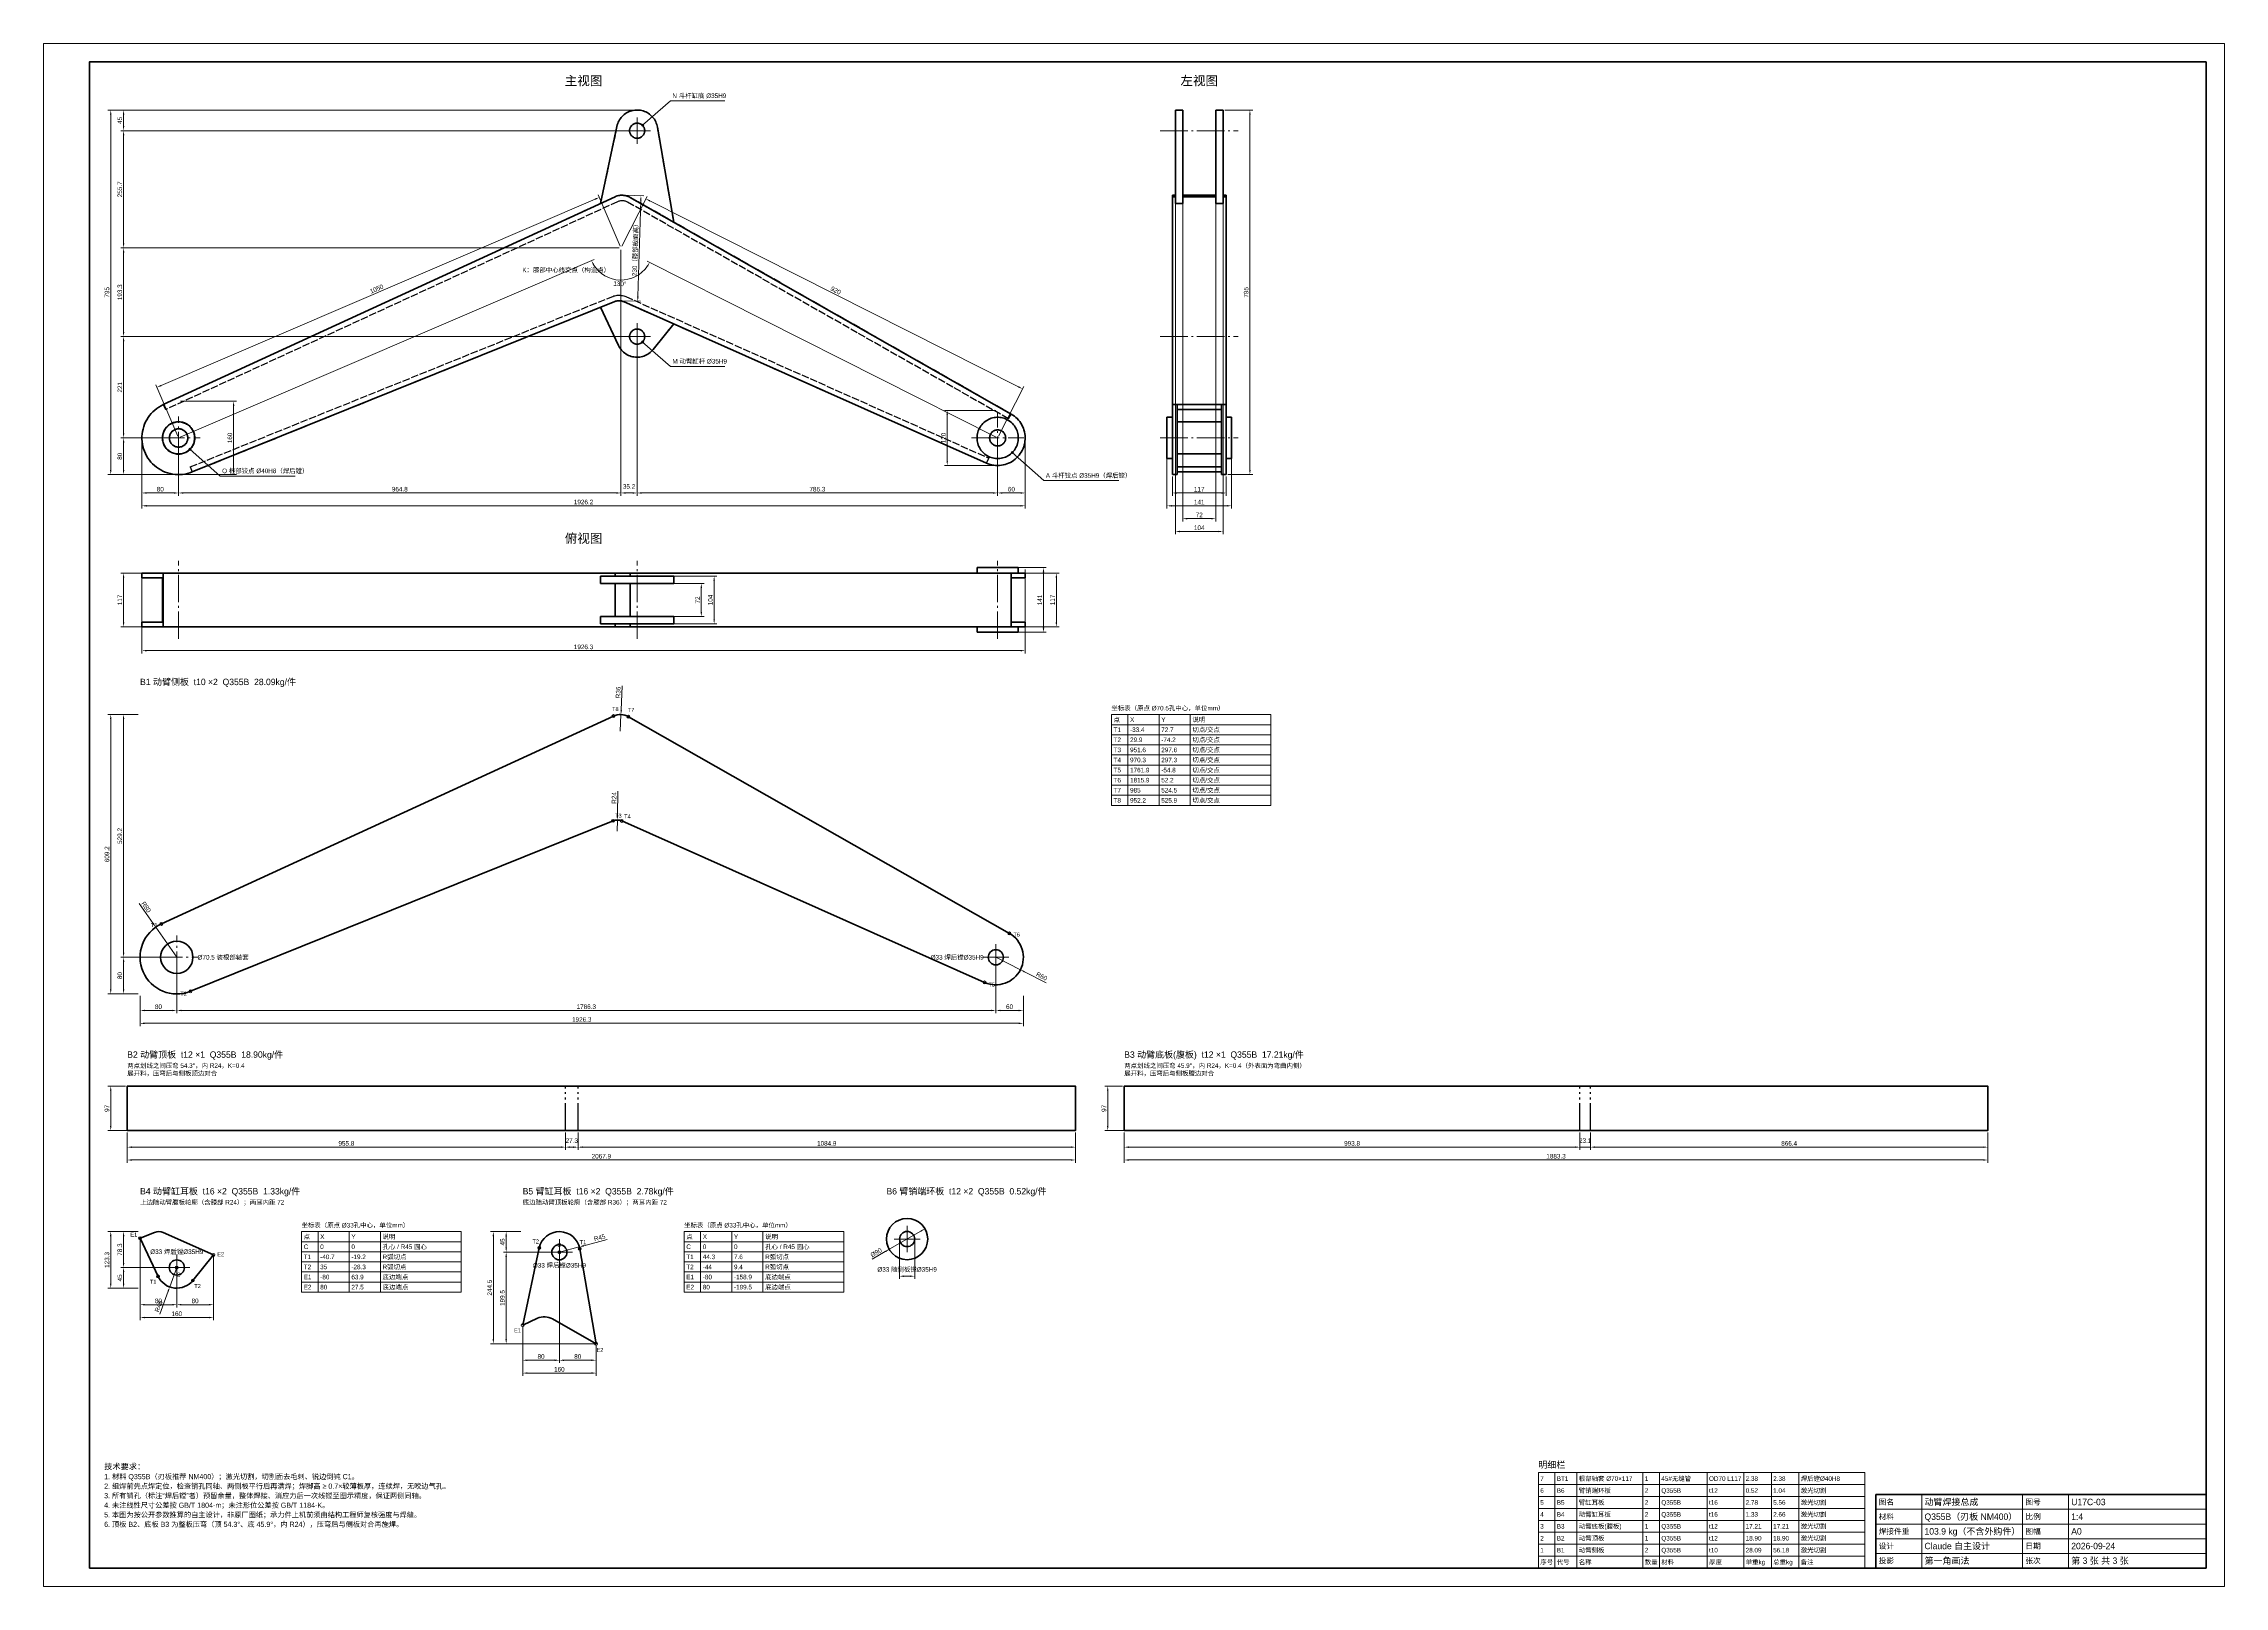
# Model space of a CAD drawing. Header units: millimetres. Extents: x 0 to 4756, y 0 to 3364.
import ezdxf
from ezdxf.enums import TextEntityAlignment as Align

# ---------------------------------------------------------------- set-up
doc = ezdxf.new("R2010")
doc.units = ezdxf.units.MM
doc.header["$LTSCALE"] = 4
for name, pattern in [('GB_CENTER', [20, 15, -2, 1, -2]), ('GB_HIDDEN', [5, 4, -1]), ('GB_PHANTOM', [23, 15, -2, 1, -2, 1, -2])]:
    doc.linetypes.add(name, pattern=pattern)
for name, color, linetype, lineweight in [('CENTER', 7, 'GB_CENTER', 18), ('DIM', 7, 'Continuous', 18), ('FRAME', 7, 'Continuous', 70), ('HIDDEN', 7, 'GB_HIDDEN', 25), ('MARK', 7, 'GB_PHANTOM', 25), ('OUTLINE', 7, 'Continuous', 50), ('TEXT', 7, 'Continuous', 25), ('THIN', 7, 'Continuous', 18)]:
    doc.layers.add(name, color=color, linetype=linetype, lineweight=lineweight)
doc.styles.add('CJK', font='wqy-zenhei.ttc')
doc.dimstyles.new('GB', dxfattribs={"dimscale": 4, "dimtxt": 2.5, "dimasz": 2.5, "dimexe": 1.5, "dimexo": 1, "dimgap": 0.8, "dimtad": 1, "dimdec": 1, "dimdsep": 46, "dimtxsty": 'CJK', "dimcen": 2.5, "dimazin": 3, "dimtfac": 1, "dimtmove": 0, "dimatfit": 3, "dimlwd": 18, "dimlwe": 18})

msp = doc.modelspace()

# ---------------------------------------------------------------- linework, layer by layer
at = {"layer": 'CENTER'}
for p, q in [((1294.38, 3145.17), (1294.38, 3203.17)), ((1265.38, 3174.17), (1323.38, 3174.17)), ((2435.31, 3174.17), (2605.31, 3174.17)), ((1265.38, 2725.17), (1323.38, 2725.17)), ((1294.38, 2696.17), (1294.38, 2754.17)), ((2435.31, 2725.17), (2605.31, 2725.17)), ((294.38, 2457.17), (294.38, 2551.17)), ((2080.65, 2447.17), (2080.65, 2561.17)), ((247.38, 2504.17), (341.38, 2504.17)), ((2023.65, 2504.17), (2137.65, 2504.17)), ((2435.31, 2504.17), (2605.31, 2504.17)), ((2435.31, 2504.17), (2605.31, 2504.17)), ((294.38, 2065.86), (294.38, 2235.86)), ((1294.38, 2065.86), (1294.38, 2235.86)), ((1294.38, 2065.86), (1294.38, 2235.86)), ((2080.65, 2065.86), (2080.65, 2235.86)), ((290.41, 1324.48), (290.41, 1418.98)), ((2076.68, 1343.23), (2076.68, 1400.23)), ((243.16, 1371.73), (337.66, 1371.73)), ((2048.18, 1371.73), (2105.18, 1371.73)), ((1883.16, 728.85), (1883.16, 785.85)), ((290.41, 666.72), (290.41, 723.72)), ((1096.32, 728.55), (1153.32, 728.55)), ((1124.82, 700.05), (1124.82, 757.05)), ((1854.66, 757.35), (1911.66, 757.35)), ((261.91, 695.22), (318.91, 695.22))]:
    msp.add_line(p, q, dxfattribs=at)
at = {"layer": 'DIM'}
for points in [[(1306.4, 3186.19), (1367.38, 3239.17), (1485.38, 3239.17)], [(1306.4, 2713.15), (1367.38, 2660.17), (1485.38, 2660.17)], [(319.13, 2479.42), (385.38, 2421.17), (548.38, 2421.17)], [(2112.47, 2472.35), (2181.65, 2411.17), (2344.65, 2411.17)]]:
    msp.add_lwpolyline(points, dxfattribs=at)
for centre in [(1306.4, 3186.19), (1306.4, 2713.15), (319.13, 2479.42), (2112.47, 2472.35)]:
    msp.add_circle(centre, 2.4, dxfattribs=at)
at = {"layer": 'FRAME'}
for points in [[(100, 40), (4716, 40), (4716, 3324), (100, 3324)], [(3996, 40), (4716, 40), (4716, 200), (3996, 200)]]:
    msp.add_lwpolyline(points, close=True, dxfattribs=at)
at = {"layer": 'HIDDEN'}
for points in [[(1338.72, 3181.8), (1338.09, 3184.84), (1337.25, 3187.83), (1336.21, 3190.75), (1334.96, 3193.6), (1333.53, 3196.35), (1331.91, 3199), (1330.1, 3201.53), (1328.13, 3203.92), (1326, 3206.18), (1323.72, 3208.29), (1321.29, 3210.23), (1318.74, 3212), (1316.08, 3213.59), (1313.31, 3214.99), (1310.45, 3216.2), (1307.51, 3217.21), (1304.51, 3218.01), (1301.46, 3218.6), (1298.38, 3218.99), (1295.28, 3219.16), (1292.18, 3219.11), (1289.08, 3218.85), (1286.01, 3218.38), (1282.99, 3217.7), (1280.01, 3216.81), (1277.1, 3215.72), (1274.28, 3214.43), (1271.55, 3212.95), (1268.93, 3211.28), (1266.43, 3209.44), (1264.07, 3207.43), (1261.85, 3205.26), (1259.78, 3202.94), (1257.88, 3200.49), (1256.15, 3197.91), (1254.6, 3195.22), (1253.25, 3192.42), (1252.09, 3189.54), (1251.13, 3186.59), (1250.37, 3183.58)], [(1338.72, 3181.8), (1338.09, 3184.84), (1337.25, 3187.83), (1336.21, 3190.75), (1334.96, 3193.6), (1333.53, 3196.35), (1331.91, 3199), (1330.1, 3201.53), (1328.13, 3203.92), (1326, 3206.18), (1323.72, 3208.29), (1321.29, 3210.23), (1318.74, 3212), (1316.08, 3213.59), (1313.31, 3214.99), (1310.45, 3216.2), (1307.51, 3217.21), (1304.51, 3218.01), (1301.46, 3218.6), (1298.38, 3218.99), (1295.28, 3219.16), (1292.18, 3219.11), (1289.08, 3218.85), (1286.01, 3218.38), (1282.99, 3217.7), (1280.01, 3216.81), (1277.1, 3215.72), (1274.28, 3214.43), (1271.55, 3212.95), (1268.93, 3211.28), (1266.43, 3209.44), (1264.07, 3207.43), (1261.85, 3205.26), (1259.78, 3202.94), (1257.88, 3200.49), (1256.15, 3197.91), (1254.6, 3195.22), (1253.25, 3192.42), (1252.09, 3189.54), (1251.13, 3186.59), (1250.37, 3183.58)], [(1338.72, 3181.8), (1338.09, 3184.84), (1337.25, 3187.83), (1336.21, 3190.75), (1334.96, 3193.6), (1333.53, 3196.35), (1331.91, 3199), (1330.1, 3201.53), (1328.13, 3203.92), (1326, 3206.18), (1323.72, 3208.29), (1321.29, 3210.23), (1318.74, 3212), (1316.08, 3213.59), (1313.31, 3214.99), (1310.45, 3216.2), (1307.51, 3217.21), (1304.51, 3218.01), (1301.46, 3218.6), (1298.38, 3218.99), (1295.28, 3219.16), (1292.18, 3219.11), (1289.08, 3218.85), (1286.01, 3218.38), (1282.99, 3217.7), (1280.01, 3216.81), (1277.1, 3215.72), (1274.28, 3214.43), (1271.55, 3212.95), (1268.93, 3211.28), (1266.43, 3209.44), (1264.07, 3207.43), (1261.85, 3205.26), (1259.78, 3202.94), (1257.88, 3200.49), (1256.15, 3197.91), (1254.6, 3195.22), (1253.25, 3192.42), (1252.09, 3189.54), (1251.13, 3186.59), (1250.37, 3183.58)], [(1310.88, 3174.17), (1310.84, 3173.01), (1310.72, 3171.87), (1310.52, 3170.74), (1310.24, 3169.62), (1309.88, 3168.52), (1309.45, 3167.45), (1308.95, 3166.42), (1308.37, 3165.42), (1307.73, 3164.47), (1307.02, 3163.56), (1306.25, 3162.7), (1305.42, 3161.9), (1304.54, 3161.16), (1303.6, 3160.49), (1302.63, 3159.88), (1301.61, 3159.34), (1300.56, 3158.87), (1299.48, 3158.47), (1298.37, 3158.16), (1297.24, 3157.92), (1296.1, 3157.76), (1294.95, 3157.68), (1293.8, 3157.68), (1292.65, 3157.76), (1291.51, 3157.92), (1290.39, 3158.16), (1289.28, 3158.47), (1288.2, 3158.87), (1287.14, 3159.34), (1286.13, 3159.88), (1285.15, 3160.49), (1284.22, 3161.16), (1283.34, 3161.9), (1282.51, 3162.7), (1281.74, 3163.56), (1281.03, 3164.47), (1280.38, 3165.42), (1279.81, 3166.42), (1279.3, 3167.45), (1278.87, 3168.52), (1278.52, 3169.62), (1278.24, 3170.74), (1278.04, 3171.87), (1277.92, 3173.01), (1277.88, 3174.17), (1277.92, 3175.32), (1278.04, 3176.46), (1278.24, 3177.6), (1278.52, 3178.71), (1278.87, 3179.81), (1279.3, 3180.88), (1279.81, 3181.91), (1280.38, 3182.91), (1281.03, 3183.86), (1281.74, 3184.77), (1282.51, 3185.63), (1283.34, 3186.43), (1284.22, 3187.17), (1285.15, 3187.84), (1286.13, 3188.46), (1287.14, 3189), (1288.2, 3189.46), (1289.28, 3189.86), (1290.39, 3190.18), (1291.51, 3190.42), (1292.65, 3190.58), (1293.8, 3190.66), (1294.95, 3190.66), (1296.1, 3190.58), (1297.24, 3190.42), (1298.37, 3190.18), (1299.48, 3189.86), (1300.56, 3189.46), (1301.61, 3189), (1302.63, 3188.46), (1303.6, 3187.84), (1304.54, 3187.17), (1305.42, 3186.43), (1306.25, 3185.63), (1307.02, 3184.77), (1307.73, 3183.86), (1308.37, 3182.91), (1308.95, 3181.91), (1309.45, 3180.88), (1309.88, 3179.81), (1310.24, 3178.71), (1310.52, 3177.6), (1310.72, 3176.46), (1310.84, 3175.32), (1310.88, 3174.17)], [(1310.88, 3174.17), (1310.84, 3173.01), (1310.72, 3171.87), (1310.52, 3170.74), (1310.24, 3169.62), (1309.88, 3168.52), (1309.45, 3167.45), (1308.95, 3166.42), (1308.37, 3165.42), (1307.73, 3164.47), (1307.02, 3163.56), (1306.25, 3162.7), (1305.42, 3161.9), (1304.54, 3161.16), (1303.6, 3160.49), (1302.63, 3159.88), (1301.61, 3159.34), (1300.56, 3158.87), (1299.48, 3158.47), (1298.37, 3158.16), (1297.24, 3157.92), (1296.1, 3157.76), (1294.95, 3157.68), (1293.8, 3157.68), (1292.65, 3157.76), (1291.51, 3157.92), (1290.39, 3158.16), (1289.28, 3158.47), (1288.2, 3158.87), (1287.14, 3159.34), (1286.13, 3159.88), (1285.15, 3160.49), (1284.22, 3161.16), (1283.34, 3161.9), (1282.51, 3162.7), (1281.74, 3163.56), (1281.03, 3164.47), (1280.38, 3165.42), (1279.81, 3166.42), (1279.3, 3167.45), (1278.87, 3168.52), (1278.52, 3169.62), (1278.24, 3170.74), (1278.04, 3171.87), (1277.92, 3173.01), (1277.88, 3174.17), (1277.92, 3175.32), (1278.04, 3176.46), (1278.24, 3177.6), (1278.52, 3178.71), (1278.87, 3179.81), (1279.3, 3180.88), (1279.81, 3181.91), (1280.38, 3182.91), (1281.03, 3183.86), (1281.74, 3184.77), (1282.51, 3185.63), (1283.34, 3186.43), (1284.22, 3187.17), (1285.15, 3187.84), (1286.13, 3188.46), (1287.14, 3189), (1288.2, 3189.46), (1289.28, 3189.86), (1290.39, 3190.18), (1291.51, 3190.42), (1292.65, 3190.58), (1293.8, 3190.66), (1294.95, 3190.66), (1296.1, 3190.58), (1297.24, 3190.42), (1298.37, 3190.18), (1299.48, 3189.86), (1300.56, 3189.46), (1301.61, 3189), (1302.63, 3188.46), (1303.6, 3187.84), (1304.54, 3187.17), (1305.42, 3186.43), (1306.25, 3185.63), (1307.02, 3184.77), (1307.73, 3183.86), (1308.37, 3182.91), (1308.95, 3181.91), (1309.45, 3180.88), (1309.88, 3179.81), (1310.24, 3178.71), (1310.52, 3177.6), (1310.72, 3176.46), (1310.84, 3175.32), (1310.88, 3174.17)], [(1310.88, 3174.17), (1310.84, 3173.01), (1310.72, 3171.87), (1310.52, 3170.74), (1310.24, 3169.62), (1309.88, 3168.52), (1309.45, 3167.45), (1308.95, 3166.42), (1308.37, 3165.42), (1307.73, 3164.47), (1307.02, 3163.56), (1306.25, 3162.7), (1305.42, 3161.9), (1304.54, 3161.16), (1303.6, 3160.49), (1302.63, 3159.88), (1301.61, 3159.34), (1300.56, 3158.87), (1299.48, 3158.47), (1298.37, 3158.16), (1297.24, 3157.92), (1296.1, 3157.76), (1294.95, 3157.68), (1293.8, 3157.68), (1292.65, 3157.76), (1291.51, 3157.92), (1290.39, 3158.16), (1289.28, 3158.47), (1288.2, 3158.87), (1287.14, 3159.34), (1286.13, 3159.88), (1285.15, 3160.49), (1284.22, 3161.16), (1283.34, 3161.9), (1282.51, 3162.7), (1281.74, 3163.56), (1281.03, 3164.47), (1280.38, 3165.42), (1279.81, 3166.42), (1279.3, 3167.45), (1278.87, 3168.52), (1278.52, 3169.62), (1278.24, 3170.74), (1278.04, 3171.87), (1277.92, 3173.01), (1277.88, 3174.17), (1277.92, 3175.32), (1278.04, 3176.46), (1278.24, 3177.6), (1278.52, 3178.71), (1278.87, 3179.81), (1279.3, 3180.88), (1279.81, 3181.91), (1280.38, 3182.91), (1281.03, 3183.86), (1281.74, 3184.77), (1282.51, 3185.63), (1283.34, 3186.43), (1284.22, 3187.17), (1285.15, 3187.84), (1286.13, 3188.46), (1287.14, 3189), (1288.2, 3189.46), (1289.28, 3189.86), (1290.39, 3190.18), (1291.51, 3190.42), (1292.65, 3190.58), (1293.8, 3190.66), (1294.95, 3190.66), (1296.1, 3190.58), (1297.24, 3190.42), (1298.37, 3190.18), (1299.48, 3189.86), (1300.56, 3189.46), (1301.61, 3189), (1302.63, 3188.46), (1303.6, 3187.84), (1304.54, 3187.17), (1305.42, 3186.43), (1306.25, 3185.63), (1307.02, 3184.77), (1307.73, 3183.86), (1308.37, 3182.91), (1308.95, 3181.91), (1309.45, 3180.88), (1309.88, 3179.81), (1310.24, 3178.71), (1310.52, 3177.6), (1310.72, 3176.46), (1310.84, 3175.32), (1310.88, 3174.17)], [(1250.37, 3183.58), (1214.38, 3015.29)], [(1250.37, 3183.58), (1214.38, 3015.29)], [(1250.37, 3183.58), (1214.38, 3015.29)], [(1374.38, 2974.71), (1338.72, 3181.8)], [(1374.38, 2974.71), (1338.72, 3181.8)], [(1246.59, 3030.11), (260.95, 2576.85)], [(1251.6, 3019.2), (265.97, 2565.95)], [(1251.6, 3019.2), (265.97, 2565.95)], [(1214.38, 3015.29), (1246.59, 3030.11)], [(1214.38, 3015.29), (1246.59, 3030.11)], [(1214.38, 3015.29), (1246.59, 3030.11)], [(1214.38, 3015.29), (1246.59, 3030.11)], [(1279.42, 3028.69), (1277.26, 3029.83), (1275.03, 3030.81), (1272.74, 3031.64), (1270.4, 3032.31), (1268.02, 3032.83), (1265.6, 3033.18), (1263.17, 3033.37), (1260.74, 3033.39), (1258.3, 3033.24), (1255.89, 3032.94), (1253.5, 3032.47), (1251.14, 3031.84), (1248.83, 3031.05), (1246.59, 3030.11)], [(1246.59, 3030.11), (1248.83, 3031.05), (1251.14, 3031.84), (1253.5, 3032.47), (1255.89, 3032.94), (1258.3, 3033.24), (1260.74, 3033.39), (1263.17, 3033.37), (1265.6, 3033.18), (1268.02, 3032.83), (1270.4, 3032.31), (1272.74, 3031.64), (1275.03, 3030.81), (1277.26, 3029.83), (1279.42, 3028.69)], [(1246.59, 3030.11), (1248.83, 3031.05), (1251.14, 3031.84), (1253.5, 3032.47), (1255.89, 3032.94), (1258.3, 3033.24), (1260.74, 3033.39), (1263.17, 3033.37), (1265.6, 3033.18), (1268.02, 3032.83), (1270.4, 3032.31), (1272.74, 3031.64), (1275.03, 3030.81), (1277.26, 3029.83), (1279.42, 3028.69)], [(1246.59, 3030.11), (1248.83, 3031.05), (1251.14, 3031.84), (1253.5, 3032.47), (1255.89, 3032.94), (1258.3, 3033.24), (1260.74, 3033.39), (1263.17, 3033.37), (1265.6, 3033.18), (1268.02, 3032.83), (1270.4, 3032.31), (1272.74, 3031.64), (1275.03, 3030.81), (1277.26, 3029.83), (1279.42, 3028.69)], [(1246.59, 3030.11), (1248.83, 3031.05), (1251.14, 3031.84), (1253.5, 3032.47), (1255.89, 3032.94), (1258.3, 3033.24), (1260.74, 3033.39), (1263.17, 3033.37), (1265.6, 3033.18), (1268.02, 3032.83), (1270.4, 3032.31), (1272.74, 3031.64), (1275.03, 3030.81), (1277.26, 3029.83), (1279.42, 3028.69)], [(1273.49, 3018.26), (1272.05, 3019.02), (1270.56, 3019.67), (1269.04, 3020.23), (1267.48, 3020.68), (1265.89, 3021.02), (1264.28, 3021.25), (1262.66, 3021.38), (1261.03, 3021.39), (1259.41, 3021.3), (1257.8, 3021.09), (1256.21, 3020.78), (1254.64, 3020.36), (1253.1, 3019.83), (1251.6, 3019.2)], [(1273.49, 3018.26), (1272.05, 3019.02), (1270.56, 3019.67), (1269.04, 3020.23), (1267.48, 3020.68), (1265.89, 3021.02), (1264.28, 3021.25), (1262.66, 3021.38), (1261.03, 3021.39), (1259.41, 3021.3), (1257.8, 3021.09), (1256.21, 3020.78), (1254.64, 3020.36), (1253.1, 3019.83), (1251.6, 3019.2)], [(2104.37, 2545.89), (1273.49, 3018.26)], [(2104.37, 2545.89), (1273.49, 3018.26)], [(2110.3, 2556.33), (1279.42, 3028.69)], [(1279.42, 3028.69), (1374.38, 2974.71)], [(1279.42, 3028.69), (1374.38, 2974.71)], [(1279.42, 3028.69), (1374.38, 2974.71)], [(1279.42, 3028.69), (1374.38, 2974.71)], [(319.82, 2441.1), (1241.46, 2812.89)], [(319.82, 2441.1), (1241.46, 2812.89)], [(1241.46, 2812.89), (1243.71, 2813.71), (1246.02, 2814.38), (1248.37, 2814.9), (1250.75, 2815.26), (1253.15, 2815.46), (1255.55, 2815.5), (1257.96, 2815.37), (1260.35, 2815.09), (1262.71, 2814.65), (1265.04, 2814.05), (1267.32, 2813.3), (1269.55, 2812.39)], [(1241.46, 2812.89), (1243.71, 2813.71), (1246.02, 2814.38), (1248.37, 2814.9), (1250.75, 2815.26), (1253.15, 2815.46), (1255.55, 2815.5), (1257.96, 2815.37), (1260.35, 2815.09), (1262.71, 2814.65), (1265.04, 2814.05), (1267.32, 2813.3), (1269.55, 2812.39)], [(1269.55, 2812.39), (2061.14, 2460.31)], [(1269.55, 2812.39), (2061.14, 2460.31)], [(324.31, 2429.97), (1245.94, 2801.76)], [(1245.94, 2801.76), (1214.38, 2789.02)], [(1245.94, 2801.76), (1214.38, 2789.02)], [(1245.94, 2801.76), (1214.38, 2789.02)], [(1245.94, 2801.76), (1214.38, 2789.02)], [(1214.38, 2789.02), (1253.7, 2705.92)], [(1214.38, 2789.02), (1253.7, 2705.92)], [(1245.94, 2801.76), (1247.45, 2802.31), (1248.99, 2802.76), (1250.56, 2803.1), (1252.14, 2803.34), (1253.74, 2803.47), (1255.34, 2803.5), (1256.95, 2803.42), (1258.54, 2803.23), (1260.11, 2802.93), (1261.67, 2802.53), (1263.19, 2802.03), (1264.68, 2801.43)], [(1264.68, 2801.43), (1263.19, 2802.03), (1261.67, 2802.53), (1260.11, 2802.93), (1258.54, 2803.23), (1256.95, 2803.42), (1255.34, 2803.5), (1253.74, 2803.47), (1252.14, 2803.34), (1250.56, 2803.1), (1248.99, 2802.76), (1247.45, 2802.31), (1245.94, 2801.76)], [(1264.68, 2801.43), (1263.19, 2802.03), (1261.67, 2802.53), (1260.11, 2802.93), (1258.54, 2803.23), (1256.95, 2803.42), (1255.34, 2803.5), (1253.74, 2803.47), (1252.14, 2803.34), (1250.56, 2803.1), (1248.99, 2802.76), (1247.45, 2802.31), (1245.94, 2801.76)], [(1264.68, 2801.43), (1263.19, 2802.03), (1261.67, 2802.53), (1260.11, 2802.93), (1258.54, 2803.23), (1256.95, 2803.42), (1255.34, 2803.5), (1253.74, 2803.47), (1252.14, 2803.34), (1250.56, 2803.1), (1248.99, 2802.76), (1247.45, 2802.31), (1245.94, 2801.76)], [(1264.68, 2801.43), (1263.19, 2802.03), (1261.67, 2802.53), (1260.11, 2802.93), (1258.54, 2803.23), (1256.95, 2803.42), (1255.34, 2803.5), (1253.74, 2803.47), (1252.14, 2803.34), (1250.56, 2803.1), (1248.99, 2802.76), (1247.45, 2802.31), (1245.94, 2801.76)], [(1374.38, 2752.64), (1264.68, 2801.43)], [(1374.38, 2752.64), (1264.68, 2801.43)], [(1374.38, 2752.64), (1264.68, 2801.43)], [(1374.38, 2752.64), (1264.68, 2801.43)], [(1264.68, 2801.43), (2056.26, 2449.34)], [(1310.88, 2725.17), (1310.84, 2724.01), (1310.72, 2722.87), (1310.52, 2721.74), (1310.24, 2720.62), (1309.88, 2719.52), (1309.45, 2718.45), (1308.95, 2717.42), (1308.37, 2716.42), (1307.73, 2715.47), (1307.02, 2714.56), (1306.25, 2713.7), (1305.42, 2712.9), (1304.54, 2712.16), (1303.6, 2711.49), (1302.63, 2710.88), (1301.61, 2710.34), (1300.56, 2709.87), (1299.48, 2709.47), (1298.37, 2709.16), (1297.24, 2708.92), (1296.1, 2708.76), (1294.95, 2708.68), (1293.8, 2708.68), (1292.65, 2708.76), (1291.51, 2708.92), (1290.39, 2709.16), (1289.28, 2709.47), (1288.2, 2709.87), (1287.14, 2710.34), (1286.13, 2710.88), (1285.15, 2711.49), (1284.22, 2712.16), (1283.34, 2712.9), (1282.51, 2713.7), (1281.74, 2714.56), (1281.03, 2715.47), (1280.38, 2716.42), (1279.81, 2717.42), (1279.3, 2718.45), (1278.87, 2719.52), (1278.52, 2720.62), (1278.24, 2721.74), (1278.04, 2722.87), (1277.92, 2724.01), (1277.88, 2725.17), (1277.92, 2726.32), (1278.04, 2727.46), (1278.24, 2728.6), (1278.52, 2729.71), (1278.87, 2730.81), (1279.3, 2731.88), (1279.81, 2732.91), (1280.38, 2733.91), (1281.03, 2734.86), (1281.74, 2735.77), (1282.51, 2736.63), (1283.34, 2737.43), (1284.22, 2738.17), (1285.15, 2738.84), (1286.13, 2739.46), (1287.14, 2740), (1288.2, 2740.46), (1289.28, 2740.86), (1290.39, 2741.18), (1291.51, 2741.42), (1292.65, 2741.58), (1293.8, 2741.66), (1294.95, 2741.66), (1296.1, 2741.58), (1297.24, 2741.42), (1298.37, 2741.18), (1299.48, 2740.86), (1300.56, 2740.46), (1301.61, 2740), (1302.63, 2739.46), (1303.6, 2738.84), (1304.54, 2738.17), (1305.42, 2737.43), (1306.25, 2736.63), (1307.02, 2735.77), (1307.73, 2734.86), (1308.37, 2733.91), (1308.95, 2732.91), (1309.45, 2731.88), (1309.88, 2730.81), (1310.24, 2729.71), (1310.52, 2728.6), (1310.72, 2727.46), (1310.84, 2726.32), (1310.88, 2725.17)], [(1310.88, 2725.17), (1310.84, 2724.01), (1310.72, 2722.87), (1310.52, 2721.74), (1310.24, 2720.62), (1309.88, 2719.52), (1309.45, 2718.45), (1308.95, 2717.42), (1308.37, 2716.42), (1307.73, 2715.47), (1307.02, 2714.56), (1306.25, 2713.7), (1305.42, 2712.9), (1304.54, 2712.16), (1303.6, 2711.49), (1302.63, 2710.88), (1301.61, 2710.34), (1300.56, 2709.87), (1299.48, 2709.47), (1298.37, 2709.16), (1297.24, 2708.92), (1296.1, 2708.76), (1294.95, 2708.68), (1293.8, 2708.68), (1292.65, 2708.76), (1291.51, 2708.92), (1290.39, 2709.16), (1289.28, 2709.47), (1288.2, 2709.87), (1287.14, 2710.34), (1286.13, 2710.88), (1285.15, 2711.49), (1284.22, 2712.16), (1283.34, 2712.9), (1282.51, 2713.7), (1281.74, 2714.56), (1281.03, 2715.47), (1280.38, 2716.42), (1279.81, 2717.42), (1279.3, 2718.45), (1278.87, 2719.52), (1278.52, 2720.62), (1278.24, 2721.74), (1278.04, 2722.87), (1277.92, 2724.01), (1277.88, 2725.17), (1277.92, 2726.32), (1278.04, 2727.46), (1278.24, 2728.6), (1278.52, 2729.71), (1278.87, 2730.81), (1279.3, 2731.88), (1279.81, 2732.91), (1280.38, 2733.91), (1281.03, 2734.86), (1281.74, 2735.77), (1282.51, 2736.63), (1283.34, 2737.43), (1284.22, 2738.17), (1285.15, 2738.84), (1286.13, 2739.46), (1287.14, 2740), (1288.2, 2740.46), (1289.28, 2740.86), (1290.39, 2741.18), (1291.51, 2741.42), (1292.65, 2741.58), (1293.8, 2741.66), (1294.95, 2741.66), (1296.1, 2741.58), (1297.24, 2741.42), (1298.37, 2741.18), (1299.48, 2740.86), (1300.56, 2740.46), (1301.61, 2740), (1302.63, 2739.46), (1303.6, 2738.84), (1304.54, 2738.17), (1305.42, 2737.43), (1306.25, 2736.63), (1307.02, 2735.77), (1307.73, 2734.86), (1308.37, 2733.91), (1308.95, 2732.91), (1309.45, 2731.88), (1309.88, 2730.81), (1310.24, 2729.71), (1310.52, 2728.6), (1310.72, 2727.46), (1310.84, 2726.32), (1310.88, 2725.17)], [(1310.88, 2725.17), (1310.84, 2724.01), (1310.72, 2722.87), (1310.52, 2721.74), (1310.24, 2720.62), (1309.88, 2719.52), (1309.45, 2718.45), (1308.95, 2717.42), (1308.37, 2716.42), (1307.73, 2715.47), (1307.02, 2714.56), (1306.25, 2713.7), (1305.42, 2712.9), (1304.54, 2712.16), (1303.6, 2711.49), (1302.63, 2710.88), (1301.61, 2710.34), (1300.56, 2709.87), (1299.48, 2709.47), (1298.37, 2709.16), (1297.24, 2708.92), (1296.1, 2708.76), (1294.95, 2708.68), (1293.8, 2708.68), (1292.65, 2708.76), (1291.51, 2708.92), (1290.39, 2709.16), (1289.28, 2709.47), (1288.2, 2709.87), (1287.14, 2710.34), (1286.13, 2710.88), (1285.15, 2711.49), (1284.22, 2712.16), (1283.34, 2712.9), (1282.51, 2713.7), (1281.74, 2714.56), (1281.03, 2715.47), (1280.38, 2716.42), (1279.81, 2717.42), (1279.3, 2718.45), (1278.87, 2719.52), (1278.52, 2720.62), (1278.24, 2721.74), (1278.04, 2722.87), (1277.92, 2724.01), (1277.88, 2725.17), (1277.92, 2726.32), (1278.04, 2727.46), (1278.24, 2728.6), (1278.52, 2729.71), (1278.87, 2730.81), (1279.3, 2731.88), (1279.81, 2732.91), (1280.38, 2733.91), (1281.03, 2734.86), (1281.74, 2735.77), (1282.51, 2736.63), (1283.34, 2737.43), (1284.22, 2738.17), (1285.15, 2738.84), (1286.13, 2739.46), (1287.14, 2740), (1288.2, 2740.46), (1289.28, 2740.86), (1290.39, 2741.18), (1291.51, 2741.42), (1292.65, 2741.58), (1293.8, 2741.66), (1294.95, 2741.66), (1296.1, 2741.58), (1297.24, 2741.42), (1298.37, 2741.18), (1299.48, 2740.86), (1300.56, 2740.46), (1301.61, 2740), (1302.63, 2739.46), (1303.6, 2738.84), (1304.54, 2738.17), (1305.42, 2737.43), (1306.25, 2736.63), (1307.02, 2735.77), (1307.73, 2734.86), (1308.37, 2733.91), (1308.95, 2732.91), (1309.45, 2731.88), (1309.88, 2730.81), (1310.24, 2729.71), (1310.52, 2728.6), (1310.72, 2727.46), (1310.84, 2726.32), (1310.88, 2725.17)], [(1329.39, 2696.9), (1374.38, 2752.64)], [(1329.39, 2696.9), (1374.38, 2752.64)], [(1329.39, 2696.9), (1374.38, 2752.64)], [(1253.7, 2705.92), (1255.14, 2703.13), (1256.77, 2700.46), (1258.58, 2697.9), (1260.57, 2695.47), (1262.71, 2693.19), (1265.02, 2691.06), (1267.46, 2689.1), (1270.04, 2687.32), (1272.73, 2685.71), (1275.53, 2684.3), (1278.42, 2683.09), (1281.39, 2682.08), (1284.42, 2681.28), (1287.5, 2680.69), (1290.61, 2680.32), (1293.75, 2680.17), (1296.88, 2680.24), (1300, 2680.52), (1303.1, 2681.02), (1306.15, 2681.73), (1309.14, 2682.66), (1312.07, 2683.79), (1314.91, 2685.12), (1317.64, 2686.65), (1320.27, 2688.36), (1322.77, 2690.25), (1325.13, 2692.31), (1327.34, 2694.53), (1329.39, 2696.9)], [(1253.7, 2705.92), (1255.14, 2703.13), (1256.77, 2700.46), (1258.58, 2697.9), (1260.57, 2695.47), (1262.71, 2693.19), (1265.02, 2691.06), (1267.46, 2689.1), (1270.04, 2687.32), (1272.73, 2685.71), (1275.53, 2684.3), (1278.42, 2683.09), (1281.39, 2682.08), (1284.42, 2681.28), (1287.5, 2680.69), (1290.61, 2680.32), (1293.75, 2680.17), (1296.88, 2680.24), (1300, 2680.52), (1303.1, 2681.02), (1306.15, 2681.73), (1309.14, 2682.66), (1312.07, 2683.79), (1314.91, 2685.12), (1317.64, 2686.65), (1320.27, 2688.36), (1322.77, 2690.25), (1325.13, 2692.31), (1327.34, 2694.53), (1329.39, 2696.9)], [(1253.7, 2705.92), (1255.14, 2703.13), (1256.77, 2700.46), (1258.58, 2697.9), (1260.57, 2695.47), (1262.71, 2693.19), (1265.02, 2691.06), (1267.46, 2689.1), (1270.04, 2687.32), (1272.73, 2685.71), (1275.53, 2684.3), (1278.42, 2683.09), (1281.39, 2682.08), (1284.42, 2681.28), (1287.5, 2680.69), (1290.61, 2680.32), (1293.75, 2680.17), (1296.88, 2680.24), (1300, 2680.52), (1303.1, 2681.02), (1306.15, 2681.73), (1309.14, 2682.66), (1312.07, 2683.79), (1314.91, 2685.12), (1317.64, 2686.65), (1320.27, 2688.36), (1322.77, 2690.25), (1325.13, 2692.31), (1327.34, 2694.53), (1329.39, 2696.9)], [(260.95, 2576.85), (256.04, 2574.38), (251.31, 2571.58), (246.78, 2568.46), (242.47, 2565.04), (238.41, 2561.33), (234.62, 2557.35), (231.1, 2553.12), (227.89, 2548.66), (224.99, 2543.98), (222.42, 2539.12), (220.19, 2534.1), (218.31, 2528.93), (216.78, 2523.64), (215.63, 2518.27), (214.85, 2512.82), (214.44, 2507.34), (214.41, 2501.84), (214.76, 2496.35), (215.48, 2490.9), (216.58, 2485.51), (218.05, 2480.21), (219.87, 2475.02), (222.05, 2469.97), (224.57, 2465.09), (227.42, 2460.38), (230.59, 2455.89), (234.05, 2451.62), (237.81, 2447.6), (241.83, 2443.85), (246.1, 2440.38), (250.59, 2437.21), (255.3, 2434.36), (260.18, 2431.84), (265.23, 2429.66), (270.42, 2427.84), (275.72, 2426.37), (281.11, 2425.27), (286.56, 2424.55), (292.05, 2424.2), (297.55, 2424.23), (303.03, 2424.64), (308.48, 2425.42), (313.85, 2426.57), (319.14, 2428.09), (324.31, 2429.97)], [(260.95, 2576.85), (256.04, 2574.38), (251.31, 2571.58), (246.78, 2568.46), (242.47, 2565.04), (238.41, 2561.33), (234.62, 2557.35), (231.1, 2553.12), (227.89, 2548.66), (224.99, 2543.98), (222.42, 2539.12), (220.19, 2534.1), (218.31, 2528.93), (216.78, 2523.64), (215.63, 2518.27), (214.85, 2512.82), (214.44, 2507.34), (214.41, 2501.84), (214.76, 2496.35), (215.48, 2490.9), (216.58, 2485.51), (218.05, 2480.21), (219.87, 2475.02), (222.05, 2469.97), (224.57, 2465.09), (227.42, 2460.38), (230.59, 2455.89), (234.05, 2451.62), (237.81, 2447.6), (241.83, 2443.85), (246.1, 2440.38), (250.59, 2437.21), (255.3, 2434.36), (260.18, 2431.84), (265.23, 2429.66), (270.42, 2427.84), (275.72, 2426.37), (281.11, 2425.27), (286.56, 2424.55), (292.05, 2424.2), (297.55, 2424.23), (303.03, 2424.64), (308.48, 2425.42), (313.85, 2426.57), (319.14, 2428.09), (324.31, 2429.97)], [(260.95, 2576.85), (256.04, 2574.38), (251.31, 2571.58), (246.78, 2568.46), (242.47, 2565.04), (238.41, 2561.33), (234.62, 2557.35), (231.1, 2553.12), (227.89, 2548.66), (224.99, 2543.98), (222.42, 2539.12), (220.19, 2534.1), (218.31, 2528.93), (216.78, 2523.64), (215.63, 2518.27), (214.85, 2512.82), (214.44, 2507.34), (214.41, 2501.84), (214.76, 2496.35), (215.48, 2490.9), (216.58, 2485.51), (218.05, 2480.21), (219.87, 2475.02), (222.05, 2469.97), (224.57, 2465.09), (227.42, 2460.38), (230.59, 2455.89), (234.05, 2451.62), (237.81, 2447.6), (241.83, 2443.85), (246.1, 2440.38), (250.59, 2437.21), (255.3, 2434.36), (260.18, 2431.84), (265.23, 2429.66), (270.42, 2427.84), (275.72, 2426.37), (281.11, 2425.27), (286.56, 2424.55), (292.05, 2424.2), (297.55, 2424.23), (303.03, 2424.64), (308.48, 2425.42), (313.85, 2426.57), (319.14, 2428.09), (324.31, 2429.97)], [(260.95, 2576.85), (265.97, 2565.95)], [(260.95, 2576.85), (265.97, 2565.95)], [(329.63, 2504.17), (329.54, 2501.71), (329.28, 2499.26), (328.86, 2496.84), (328.26, 2494.45), (327.5, 2492.11), (326.58, 2489.83), (325.5, 2487.62), (324.27, 2485.49), (322.89, 2483.45), (321.38, 2481.51), (319.73, 2479.68), (317.96, 2477.97), (316.08, 2476.39), (314.09, 2474.94), (312, 2473.64), (309.83, 2472.48), (307.58, 2471.48), (305.27, 2470.64), (302.9, 2469.96), (300.5, 2469.45), (298.06, 2469.11), (295.61, 2468.94), (293.15, 2468.94), (290.69, 2469.11), (288.26, 2469.45), (285.85, 2469.96), (283.48, 2470.64), (281.17, 2471.48), (278.92, 2472.48), (276.75, 2473.64), (274.67, 2474.94), (272.67, 2476.39), (270.79, 2477.97), (269.02, 2479.68), (267.37, 2481.51), (265.86, 2483.45), (264.48, 2485.49), (263.25, 2487.62), (262.17, 2489.83), (261.25, 2492.11), (260.49, 2494.45), (259.9, 2496.84), (259.47, 2499.26), (259.21, 2501.71), (259.13, 2504.17), (259.21, 2506.62), (259.47, 2509.07), (259.9, 2511.49), (260.49, 2513.88), (261.25, 2516.22), (262.17, 2518.5), (263.25, 2520.71), (264.48, 2522.85), (265.86, 2524.89), (267.37, 2526.82), (269.02, 2528.65), (270.79, 2530.36), (272.67, 2531.94), (274.67, 2533.39), (276.75, 2534.69), (278.92, 2535.85), (281.17, 2536.85), (283.48, 2537.69), (285.85, 2538.37), (288.26, 2538.88), (290.69, 2539.22), (293.15, 2539.39), (295.61, 2539.39), (298.06, 2539.22), (300.5, 2538.88), (302.9, 2538.37), (305.27, 2537.69), (307.58, 2536.85), (309.83, 2535.85), (312, 2534.69), (314.09, 2533.39), (316.08, 2531.94), (317.96, 2530.36), (319.73, 2528.65), (321.38, 2526.82), (322.89, 2524.89), (324.27, 2522.85), (325.5, 2520.71), (326.58, 2518.5), (327.5, 2516.22), (328.26, 2513.88), (328.86, 2511.49), (329.28, 2509.07), (329.54, 2506.62), (329.63, 2504.17)], [(329.63, 2504.17), (329.54, 2501.71), (329.28, 2499.26), (328.86, 2496.84), (328.26, 2494.45), (327.5, 2492.11), (326.58, 2489.83), (325.5, 2487.62), (324.27, 2485.49), (322.89, 2483.45), (321.38, 2481.51), (319.73, 2479.68), (317.96, 2477.97), (316.08, 2476.39), (314.09, 2474.94), (312, 2473.64), (309.83, 2472.48), (307.58, 2471.48), (305.27, 2470.64), (302.9, 2469.96), (300.5, 2469.45), (298.06, 2469.11), (295.61, 2468.94), (293.15, 2468.94), (290.69, 2469.11), (288.26, 2469.45), (285.85, 2469.96), (283.48, 2470.64), (281.17, 2471.48), (278.92, 2472.48), (276.75, 2473.64), (274.67, 2474.94), (272.67, 2476.39), (270.79, 2477.97), (269.02, 2479.68), (267.37, 2481.51), (265.86, 2483.45), (264.48, 2485.49), (263.25, 2487.62), (262.17, 2489.83), (261.25, 2492.11), (260.49, 2494.45), (259.9, 2496.84), (259.47, 2499.26), (259.21, 2501.71), (259.13, 2504.17), (259.21, 2506.62), (259.47, 2509.07), (259.9, 2511.49), (260.49, 2513.88), (261.25, 2516.22), (262.17, 2518.5), (263.25, 2520.71), (264.48, 2522.85), (265.86, 2524.89), (267.37, 2526.82), (269.02, 2528.65), (270.79, 2530.36), (272.67, 2531.94), (274.67, 2533.39), (276.75, 2534.69), (278.92, 2535.85), (281.17, 2536.85), (283.48, 2537.69), (285.85, 2538.37), (288.26, 2538.88), (290.69, 2539.22), (293.15, 2539.39), (295.61, 2539.39), (298.06, 2539.22), (300.5, 2538.88), (302.9, 2538.37), (305.27, 2537.69), (307.58, 2536.85), (309.83, 2535.85), (312, 2534.69), (314.09, 2533.39), (316.08, 2531.94), (317.96, 2530.36), (319.73, 2528.65), (321.38, 2526.82), (322.89, 2524.89), (324.27, 2522.85), (325.5, 2520.71), (326.58, 2518.5), (327.5, 2516.22), (328.26, 2513.88), (328.86, 2511.49), (329.28, 2509.07), (329.54, 2506.62), (329.63, 2504.17)], [(329.63, 2504.17), (329.54, 2501.71), (329.28, 2499.26), (328.86, 2496.84), (328.26, 2494.45), (327.5, 2492.11), (326.58, 2489.83), (325.5, 2487.62), (324.27, 2485.49), (322.89, 2483.45), (321.38, 2481.51), (319.73, 2479.68), (317.96, 2477.97), (316.08, 2476.39), (314.09, 2474.94), (312, 2473.64), (309.83, 2472.48), (307.58, 2471.48), (305.27, 2470.64), (302.9, 2469.96), (300.5, 2469.45), (298.06, 2469.11), (295.61, 2468.94), (293.15, 2468.94), (290.69, 2469.11), (288.26, 2469.45), (285.85, 2469.96), (283.48, 2470.64), (281.17, 2471.48), (278.92, 2472.48), (276.75, 2473.64), (274.67, 2474.94), (272.67, 2476.39), (270.79, 2477.97), (269.02, 2479.68), (267.37, 2481.51), (265.86, 2483.45), (264.48, 2485.49), (263.25, 2487.62), (262.17, 2489.83), (261.25, 2492.11), (260.49, 2494.45), (259.9, 2496.84), (259.47, 2499.26), (259.21, 2501.71), (259.13, 2504.17), (259.21, 2506.62), (259.47, 2509.07), (259.9, 2511.49), (260.49, 2513.88), (261.25, 2516.22), (262.17, 2518.5), (263.25, 2520.71), (264.48, 2522.85), (265.86, 2524.89), (267.37, 2526.82), (269.02, 2528.65), (270.79, 2530.36), (272.67, 2531.94), (274.67, 2533.39), (276.75, 2534.69), (278.92, 2535.85), (281.17, 2536.85), (283.48, 2537.69), (285.85, 2538.37), (288.26, 2538.88), (290.69, 2539.22), (293.15, 2539.39), (295.61, 2539.39), (298.06, 2539.22), (300.5, 2538.88), (302.9, 2538.37), (305.27, 2537.69), (307.58, 2536.85), (309.83, 2535.85), (312, 2534.69), (314.09, 2533.39), (316.08, 2531.94), (317.96, 2530.36), (319.73, 2528.65), (321.38, 2526.82), (322.89, 2524.89), (324.27, 2522.85), (325.5, 2520.71), (326.58, 2518.5), (327.5, 2516.22), (328.26, 2513.88), (328.86, 2511.49), (329.28, 2509.07), (329.54, 2506.62), (329.63, 2504.17)], [(329.38, 2504.17), (329.29, 2506.61), (329.04, 2509.04), (328.61, 2511.44), (328.02, 2513.81), (327.27, 2516.14), (326.35, 2518.4), (325.28, 2520.6), (324.06, 2522.71), (322.69, 2524.74), (321.19, 2526.66), (319.55, 2528.48), (317.8, 2530.18), (315.93, 2531.75), (313.95, 2533.18), (311.88, 2534.48), (309.72, 2535.62), (307.49, 2536.62), (305.19, 2537.45), (302.84, 2538.13), (300.45, 2538.63), (298.04, 2538.97), (295.6, 2539.14), (293.16, 2539.14), (290.72, 2538.97), (288.3, 2538.63), (285.91, 2538.13), (283.56, 2537.45), (281.27, 2536.62), (279.03, 2535.62), (276.88, 2534.48), (274.81, 2533.18), (272.83, 2531.75), (270.96, 2530.18), (269.2, 2528.48), (267.57, 2526.66), (266.06, 2524.74), (264.7, 2522.71), (263.47, 2520.6), (262.4, 2518.4), (261.49, 2516.14), (260.73, 2513.81), (260.14, 2511.44), (259.72, 2509.04), (259.46, 2506.61), (259.38, 2504.17), (259.46, 2501.72), (259.72, 2499.29), (260.14, 2496.89), (260.73, 2494.52), (261.49, 2492.2), (262.4, 2489.93), (263.47, 2487.73), (264.7, 2485.62), (266.06, 2483.59), (267.57, 2481.67), (269.2, 2479.85), (270.96, 2478.16), (272.83, 2476.59), (274.81, 2475.15), (276.88, 2473.85), (279.03, 2472.71), (281.27, 2471.71), (283.56, 2470.88), (285.91, 2470.21), (288.3, 2469.7), (290.72, 2469.36), (293.16, 2469.19), (295.6, 2469.19), (298.04, 2469.36), (300.45, 2469.7), (302.84, 2470.21), (305.19, 2470.88), (307.49, 2471.71), (309.72, 2472.71), (311.88, 2473.85), (313.95, 2475.15), (315.93, 2476.59), (317.8, 2478.16), (319.55, 2479.85), (321.19, 2481.67), (322.69, 2483.59), (324.06, 2485.62), (325.28, 2487.73), (326.35, 2489.93), (327.27, 2492.2), (328.02, 2494.52), (328.61, 2496.89), (329.04, 2499.29), (329.29, 2501.72), (329.38, 2504.17)], [(314.38, 2504.17), (314.33, 2505.56), (314.18, 2506.95), (313.94, 2508.32), (313.6, 2509.68), (313.17, 2511.01), (312.65, 2512.3), (312.04, 2513.56), (311.34, 2514.76), (310.56, 2515.92), (309.7, 2517.02), (308.76, 2518.06), (307.76, 2519.03), (306.69, 2519.93), (305.56, 2520.75), (304.38, 2521.49), (303.14, 2522.14), (301.87, 2522.71), (300.56, 2523.19), (299.22, 2523.57), (297.85, 2523.86), (296.47, 2524.06), (295.08, 2524.15), (293.68, 2524.15), (292.29, 2524.06), (290.9, 2523.86), (289.54, 2523.57), (288.2, 2523.19), (286.88, 2522.71), (285.61, 2522.14), (284.38, 2521.49), (283.19, 2520.75), (282.06, 2519.93), (280.99, 2519.03), (279.99, 2518.06), (279.06, 2517.02), (278.2, 2515.92), (277.42, 2514.76), (276.72, 2513.56), (276.11, 2512.3), (275.58, 2511.01), (275.15, 2509.68), (274.81, 2508.32), (274.57, 2506.95), (274.43, 2505.56), (274.38, 2504.17), (274.43, 2502.77), (274.57, 2501.38), (274.81, 2500.01), (275.15, 2498.65), (275.58, 2497.33), (276.11, 2496.03), (276.72, 2494.78), (277.42, 2493.57), (278.2, 2492.41), (279.06, 2491.31), (279.99, 2490.27), (280.99, 2489.3), (282.06, 2488.41), (283.19, 2487.59), (284.38, 2486.85), (285.61, 2486.19), (286.88, 2485.62), (288.2, 2485.14), (289.54, 2484.76), (290.9, 2484.47), (292.29, 2484.28), (293.68, 2484.18), (295.08, 2484.18), (296.47, 2484.28), (297.85, 2484.47), (299.22, 2484.76), (300.56, 2485.14), (301.87, 2485.62), (303.14, 2486.19), (304.38, 2486.85), (305.56, 2487.59), (306.69, 2488.41), (307.76, 2489.3), (308.76, 2490.27), (309.7, 2491.31), (310.56, 2492.41), (311.34, 2493.57), (312.04, 2494.78), (312.65, 2496.03), (313.17, 2497.33), (313.6, 2498.65), (313.94, 2500.01), (314.18, 2501.38), (314.33, 2502.77), (314.38, 2504.17)], [(2125.65, 2504.17), (2125.54, 2507.3), (2125.21, 2510.43), (2124.67, 2513.52), (2123.91, 2516.57), (2122.93, 2519.56), (2121.76, 2522.47), (2120.38, 2525.29), (2118.81, 2528.01), (2117.05, 2530.62), (2115.12, 2533.09), (2113.02, 2535.43), (2110.76, 2537.61), (2108.35, 2539.63), (2105.81, 2541.47), (2103.15, 2543.14), (2100.38, 2544.61), (2097.51, 2545.89), (2094.55, 2546.96), (2091.53, 2547.83), (2088.46, 2548.48), (2085.35, 2548.92), (2082.22, 2549.14), (2079.08, 2549.14), (2075.94, 2548.92), (2072.83, 2548.48), (2069.76, 2547.83), (2066.74, 2546.96), (2063.79, 2545.89), (2060.92, 2544.61), (2058.15, 2543.14), (2055.48, 2541.47), (2052.94, 2539.63), (2050.54, 2537.61), (2048.28, 2535.43), (2046.18, 2533.09), (2044.24, 2530.62), (2042.49, 2528.01), (2040.92, 2525.29), (2039.54, 2522.47), (2038.36, 2519.56), (2037.39, 2516.57), (2036.63, 2513.52), (2036.09, 2510.43), (2035.76, 2507.3), (2035.65, 2504.17), (2035.76, 2501.03), (2036.09, 2497.9), (2036.63, 2494.81), (2037.39, 2491.76), (2038.36, 2488.77), (2039.54, 2485.86), (2040.92, 2483.04), (2042.49, 2480.32), (2044.24, 2477.72), (2046.18, 2475.24), (2048.28, 2472.91), (2050.54, 2470.72), (2052.94, 2468.71), (2055.48, 2466.86), (2058.15, 2465.19), (2060.92, 2463.72), (2063.79, 2462.44), (2066.74, 2461.37), (2069.76, 2460.5), (2072.83, 2459.85), (2075.94, 2459.41), (2079.08, 2459.19), (2082.22, 2459.19), (2085.35, 2459.41), (2088.46, 2459.85), (2091.53, 2460.5), (2094.55, 2461.37), (2097.51, 2462.44), (2100.38, 2463.72), (2103.15, 2465.19), (2105.81, 2466.86), (2108.35, 2468.71), (2110.76, 2470.72), (2113.02, 2472.91), (2115.12, 2475.24), (2117.05, 2477.72), (2118.81, 2480.32), (2120.38, 2483.04), (2121.76, 2485.86), (2122.93, 2488.77), (2123.91, 2491.76), (2124.67, 2494.81), (2125.21, 2497.9), (2125.54, 2501.03), (2125.65, 2504.17)], [(2125.65, 2504.17), (2125.54, 2507.3), (2125.21, 2510.43), (2124.67, 2513.52), (2123.91, 2516.57), (2122.93, 2519.56), (2121.76, 2522.47), (2120.38, 2525.29), (2118.81, 2528.01), (2117.05, 2530.62), (2115.12, 2533.09), (2113.02, 2535.43), (2110.76, 2537.61), (2108.35, 2539.63), (2105.81, 2541.47), (2103.15, 2543.14), (2100.38, 2544.61), (2097.51, 2545.89), (2094.55, 2546.96), (2091.53, 2547.83), (2088.46, 2548.48), (2085.35, 2548.92), (2082.22, 2549.14), (2079.08, 2549.14), (2075.94, 2548.92), (2072.83, 2548.48), (2069.76, 2547.83), (2066.74, 2546.96), (2063.79, 2545.89), (2060.92, 2544.61), (2058.15, 2543.14), (2055.48, 2541.47), (2052.94, 2539.63), (2050.54, 2537.61), (2048.28, 2535.43), (2046.18, 2533.09), (2044.24, 2530.62), (2042.49, 2528.01), (2040.92, 2525.29), (2039.54, 2522.47), (2038.36, 2519.56), (2037.39, 2516.57), (2036.63, 2513.52), (2036.09, 2510.43), (2035.76, 2507.3), (2035.65, 2504.17), (2035.76, 2501.03), (2036.09, 2497.9), (2036.63, 2494.81), (2037.39, 2491.76), (2038.36, 2488.77), (2039.54, 2485.86), (2040.92, 2483.04), (2042.49, 2480.32), (2044.24, 2477.72), (2046.18, 2475.24), (2048.28, 2472.91), (2050.54, 2470.72), (2052.94, 2468.71), (2055.48, 2466.86), (2058.15, 2465.19), (2060.92, 2463.72), (2063.79, 2462.44), (2066.74, 2461.37), (2069.76, 2460.5), (2072.83, 2459.85), (2075.94, 2459.41), (2079.08, 2459.19), (2082.22, 2459.19), (2085.35, 2459.41), (2088.46, 2459.85), (2091.53, 2460.5), (2094.55, 2461.37), (2097.51, 2462.44), (2100.38, 2463.72), (2103.15, 2465.19), (2105.81, 2466.86), (2108.35, 2468.71), (2110.76, 2470.72), (2113.02, 2472.91), (2115.12, 2475.24), (2117.05, 2477.72), (2118.81, 2480.32), (2120.38, 2483.04), (2121.76, 2485.86), (2122.93, 2488.77), (2123.91, 2491.76), (2124.67, 2494.81), (2125.21, 2497.9), (2125.54, 2501.03), (2125.65, 2504.17)], [(2125.65, 2504.17), (2125.54, 2507.3), (2125.21, 2510.43), (2124.67, 2513.52), (2123.91, 2516.57), (2122.93, 2519.56), (2121.76, 2522.47), (2120.38, 2525.29), (2118.81, 2528.01), (2117.05, 2530.62), (2115.12, 2533.09), (2113.02, 2535.43), (2110.76, 2537.61), (2108.35, 2539.63), (2105.81, 2541.47), (2103.15, 2543.14), (2100.38, 2544.61), (2097.51, 2545.89), (2094.55, 2546.96), (2091.53, 2547.83), (2088.46, 2548.48), (2085.35, 2548.92), (2082.22, 2549.14), (2079.08, 2549.14), (2075.94, 2548.92), (2072.83, 2548.48), (2069.76, 2547.83), (2066.74, 2546.96), (2063.79, 2545.89), (2060.92, 2544.61), (2058.15, 2543.14), (2055.48, 2541.47), (2052.94, 2539.63), (2050.54, 2537.61), (2048.28, 2535.43), (2046.18, 2533.09), (2044.24, 2530.62), (2042.49, 2528.01), (2040.92, 2525.29), (2039.54, 2522.47), (2038.36, 2519.56), (2037.39, 2516.57), (2036.63, 2513.52), (2036.09, 2510.43), (2035.76, 2507.3), (2035.65, 2504.17), (2035.76, 2501.03), (2036.09, 2497.9), (2036.63, 2494.81), (2037.39, 2491.76), (2038.36, 2488.77), (2039.54, 2485.86), (2040.92, 2483.04), (2042.49, 2480.32), (2044.24, 2477.72), (2046.18, 2475.24), (2048.28, 2472.91), (2050.54, 2470.72), (2052.94, 2468.71), (2055.48, 2466.86), (2058.15, 2465.19), (2060.92, 2463.72), (2063.79, 2462.44), (2066.74, 2461.37), (2069.76, 2460.5), (2072.83, 2459.85), (2075.94, 2459.41), (2079.08, 2459.19), (2082.22, 2459.19), (2085.35, 2459.41), (2088.46, 2459.85), (2091.53, 2460.5), (2094.55, 2461.37), (2097.51, 2462.44), (2100.38, 2463.72), (2103.15, 2465.19), (2105.81, 2466.86), (2108.35, 2468.71), (2110.76, 2470.72), (2113.02, 2472.91), (2115.12, 2475.24), (2117.05, 2477.72), (2118.81, 2480.32), (2120.38, 2483.04), (2121.76, 2485.86), (2122.93, 2488.77), (2123.91, 2491.76), (2124.67, 2494.81), (2125.21, 2497.9), (2125.54, 2501.03), (2125.65, 2504.17)], [(2056.26, 2449.34), (2060.11, 2447.79), (2064.06, 2446.51), (2068.08, 2445.5), (2072.17, 2444.77), (2076.29, 2444.32), (2080.44, 2444.17), (2084.58, 2444.29), (2088.71, 2444.71), (2092.8, 2445.41), (2096.83, 2446.39), (2100.79, 2447.65), (2104.64, 2449.17), (2108.39, 2450.96), (2112, 2453.01), (2115.46, 2455.3), (2118.75, 2457.82), (2121.86, 2460.56), (2124.78, 2463.51), (2127.48, 2466.66), (2129.96, 2469.99), (2132.21, 2473.48), (2134.2, 2477.11), (2135.95, 2480.88), (2137.42, 2484.76), (2138.63, 2488.73), (2139.56, 2492.77), (2140.2, 2496.87), (2140.56, 2501), (2140.64, 2505.15), (2140.43, 2509.29), (2139.93, 2513.41), (2139.15, 2517.49), (2138.09, 2521.5), (2136.76, 2525.43), (2135.15, 2529.25), (2133.29, 2532.96), (2131.17, 2536.53), (2128.81, 2539.94), (2126.23, 2543.19), (2123.42, 2546.24), (2120.41, 2549.1), (2117.21, 2551.74), (2113.84, 2554.15), (2110.3, 2556.33)], [(2056.26, 2449.34), (2060.11, 2447.79), (2064.06, 2446.51), (2068.08, 2445.5), (2072.17, 2444.77), (2076.29, 2444.32), (2080.44, 2444.17), (2084.58, 2444.29), (2088.71, 2444.71), (2092.8, 2445.41), (2096.83, 2446.39), (2100.79, 2447.65), (2104.64, 2449.17), (2108.39, 2450.96), (2112, 2453.01), (2115.46, 2455.3), (2118.75, 2457.82), (2121.86, 2460.56), (2124.78, 2463.51), (2127.48, 2466.66), (2129.96, 2469.99), (2132.21, 2473.48), (2134.2, 2477.11), (2135.95, 2480.88), (2137.42, 2484.76), (2138.63, 2488.73), (2139.56, 2492.77), (2140.2, 2496.87), (2140.56, 2501), (2140.64, 2505.15), (2140.43, 2509.29), (2139.93, 2513.41), (2139.15, 2517.49), (2138.09, 2521.5), (2136.76, 2525.43), (2135.15, 2529.25), (2133.29, 2532.96), (2131.17, 2536.53), (2128.81, 2539.94), (2126.23, 2543.19), (2123.42, 2546.24), (2120.41, 2549.1), (2117.21, 2551.74), (2113.84, 2554.15), (2110.3, 2556.33)], [(2056.26, 2449.34), (2060.11, 2447.79), (2064.06, 2446.51), (2068.08, 2445.5), (2072.17, 2444.77), (2076.29, 2444.32), (2080.44, 2444.17), (2084.58, 2444.29), (2088.71, 2444.71), (2092.8, 2445.41), (2096.83, 2446.39), (2100.79, 2447.65), (2104.64, 2449.17), (2108.39, 2450.96), (2112, 2453.01), (2115.46, 2455.3), (2118.75, 2457.82), (2121.86, 2460.56), (2124.78, 2463.51), (2127.48, 2466.66), (2129.96, 2469.99), (2132.21, 2473.48), (2134.2, 2477.11), (2135.95, 2480.88), (2137.42, 2484.76), (2138.63, 2488.73), (2139.56, 2492.77), (2140.2, 2496.87), (2140.56, 2501), (2140.64, 2505.15), (2140.43, 2509.29), (2139.93, 2513.41), (2139.15, 2517.49), (2138.09, 2521.5), (2136.76, 2525.43), (2135.15, 2529.25), (2133.29, 2532.96), (2131.17, 2536.53), (2128.81, 2539.94), (2126.23, 2543.19), (2123.42, 2546.24), (2120.41, 2549.1), (2117.21, 2551.74), (2113.84, 2554.15), (2110.3, 2556.33)], [(2098.15, 2504.17), (2098.11, 2502.95), (2097.98, 2501.73), (2097.77, 2500.53), (2097.47, 2499.34), (2097.09, 2498.18), (2096.64, 2497.05), (2096.1, 2495.95), (2095.49, 2494.89), (2094.81, 2493.88), (2094.05, 2492.92), (2093.24, 2492.01), (2092.36, 2491.16), (2091.42, 2490.38), (2090.43, 2489.66), (2089.4, 2489.01), (2088.32, 2488.44), (2087.2, 2487.94), (2086.06, 2487.52), (2084.88, 2487.19), (2083.69, 2486.93), (2082.48, 2486.76), (2081.26, 2486.68), (2080.04, 2486.68), (2078.82, 2486.76), (2077.61, 2486.93), (2076.41, 2487.19), (2075.24, 2487.52), (2074.09, 2487.94), (2072.98, 2488.44), (2071.9, 2489.01), (2070.86, 2489.66), (2069.87, 2490.38), (2068.94, 2491.16), (2068.06, 2492.01), (2067.24, 2492.92), (2066.49, 2493.88), (2065.81, 2494.89), (2065.2, 2495.95), (2064.66, 2497.05), (2064.2, 2498.18), (2063.83, 2499.34), (2063.53, 2500.53), (2063.32, 2501.73), (2063.19, 2502.95), (2063.15, 2504.17), (2063.19, 2505.39), (2063.32, 2506.6), (2063.53, 2507.8), (2063.83, 2508.99), (2064.2, 2510.15), (2064.66, 2511.28), (2065.2, 2512.38), (2065.81, 2513.44), (2066.49, 2514.45), (2067.24, 2515.41), (2068.06, 2516.32), (2068.94, 2517.17), (2069.87, 2517.96), (2070.86, 2518.67), (2071.9, 2519.32), (2072.98, 2519.89), (2074.09, 2520.39), (2075.24, 2520.81), (2076.41, 2521.15), (2077.61, 2521.4), (2078.82, 2521.57), (2080.04, 2521.66), (2081.26, 2521.66), (2082.48, 2521.57), (2083.69, 2521.4), (2084.88, 2521.15), (2086.06, 2520.81), (2087.2, 2520.39), (2088.32, 2519.89), (2089.4, 2519.32), (2090.43, 2518.67), (2091.42, 2517.96), (2092.36, 2517.17), (2093.24, 2516.32), (2094.05, 2515.41), (2094.81, 2514.45), (2095.49, 2513.44), (2096.1, 2512.38), (2096.64, 2511.28), (2097.09, 2510.15), (2097.47, 2508.99), (2097.77, 2507.8), (2097.98, 2506.6), (2098.11, 2505.39), (2098.15, 2504.17)], [(2098.15, 2504.17), (2098.11, 2502.95), (2097.98, 2501.73), (2097.77, 2500.53), (2097.47, 2499.34), (2097.09, 2498.18), (2096.64, 2497.05), (2096.1, 2495.95), (2095.49, 2494.89), (2094.81, 2493.88), (2094.05, 2492.92), (2093.24, 2492.01), (2092.36, 2491.16), (2091.42, 2490.38), (2090.43, 2489.66), (2089.4, 2489.01), (2088.32, 2488.44), (2087.2, 2487.94), (2086.06, 2487.52), (2084.88, 2487.19), (2083.69, 2486.93), (2082.48, 2486.76), (2081.26, 2486.68), (2080.04, 2486.68), (2078.82, 2486.76), (2077.61, 2486.93), (2076.41, 2487.19), (2075.24, 2487.52), (2074.09, 2487.94), (2072.98, 2488.44), (2071.9, 2489.01), (2070.86, 2489.66), (2069.87, 2490.38), (2068.94, 2491.16), (2068.06, 2492.01), (2067.24, 2492.92), (2066.49, 2493.88), (2065.81, 2494.89), (2065.2, 2495.95), (2064.66, 2497.05), (2064.2, 2498.18), (2063.83, 2499.34), (2063.53, 2500.53), (2063.32, 2501.73), (2063.19, 2502.95), (2063.15, 2504.17), (2063.19, 2505.39), (2063.32, 2506.6), (2063.53, 2507.8), (2063.83, 2508.99), (2064.2, 2510.15), (2064.66, 2511.28), (2065.2, 2512.38), (2065.81, 2513.44), (2066.49, 2514.45), (2067.24, 2515.41), (2068.06, 2516.32), (2068.94, 2517.17), (2069.87, 2517.96), (2070.86, 2518.67), (2071.9, 2519.32), (2072.98, 2519.89), (2074.09, 2520.39), (2075.24, 2520.81), (2076.41, 2521.15), (2077.61, 2521.4), (2078.82, 2521.57), (2080.04, 2521.66), (2081.26, 2521.66), (2082.48, 2521.57), (2083.69, 2521.4), (2084.88, 2521.15), (2086.06, 2520.81), (2087.2, 2520.39), (2088.32, 2519.89), (2089.4, 2519.32), (2090.43, 2518.67), (2091.42, 2517.96), (2092.36, 2517.17), (2093.24, 2516.32), (2094.05, 2515.41), (2094.81, 2514.45), (2095.49, 2513.44), (2096.1, 2512.38), (2096.64, 2511.28), (2097.09, 2510.15), (2097.47, 2508.99), (2097.77, 2507.8), (2097.98, 2506.6), (2098.11, 2505.39), (2098.15, 2504.17)], [(2098.15, 2504.17), (2098.11, 2505.39), (2097.98, 2506.6), (2097.77, 2507.8), (2097.47, 2508.99), (2097.09, 2510.15), (2096.64, 2511.28), (2096.1, 2512.38), (2095.49, 2513.44), (2094.81, 2514.45), (2094.05, 2515.41), (2093.24, 2516.32), (2092.36, 2517.17), (2091.42, 2517.96), (2090.43, 2518.67), (2089.4, 2519.32), (2088.32, 2519.89), (2087.2, 2520.39), (2086.06, 2520.81), (2084.88, 2521.15), (2083.69, 2521.4), (2082.48, 2521.57), (2081.26, 2521.66), (2080.04, 2521.66), (2078.82, 2521.57), (2077.61, 2521.4), (2076.41, 2521.15), (2075.24, 2520.81), (2074.09, 2520.39), (2072.98, 2519.89), (2071.9, 2519.32), (2070.86, 2518.67), (2069.87, 2517.96), (2068.94, 2517.17), (2068.06, 2516.32), (2067.24, 2515.41), (2066.49, 2514.45), (2065.81, 2513.44), (2065.2, 2512.38), (2064.66, 2511.28), (2064.2, 2510.15), (2063.83, 2508.99), (2063.53, 2507.8), (2063.32, 2506.6), (2063.19, 2505.39), (2063.15, 2504.17), (2063.19, 2502.95), (2063.32, 2501.73), (2063.53, 2500.53), (2063.83, 2499.34), (2064.2, 2498.18), (2064.66, 2497.05), (2065.2, 2495.95), (2065.81, 2494.89), (2066.49, 2493.88), (2067.24, 2492.92), (2068.06, 2492.01), (2068.94, 2491.16), (2069.87, 2490.38), (2070.86, 2489.66), (2071.9, 2489.01), (2072.98, 2488.44), (2074.09, 2487.94), (2075.24, 2487.52), (2076.41, 2487.19), (2077.61, 2486.93), (2078.82, 2486.76), (2080.04, 2486.68), (2081.26, 2486.68), (2082.48, 2486.76), (2083.69, 2486.93), (2084.88, 2487.19), (2086.06, 2487.52), (2087.2, 2487.94), (2088.32, 2488.44), (2089.4, 2489.01), (2090.43, 2489.66), (2091.42, 2490.38), (2092.36, 2491.16), (2093.24, 2492.01), (2094.05, 2492.92), (2094.81, 2493.88), (2095.49, 2494.89), (2096.1, 2495.95), (2096.64, 2497.05), (2097.09, 2498.18), (2097.47, 2499.34), (2097.77, 2500.53), (2097.98, 2501.73), (2098.11, 2502.95), (2098.15, 2504.17)], [(2104.37, 2545.89), (2110.3, 2556.33)], [(2104.37, 2545.89), (2110.3, 2556.33)], [(319.82, 2441.1), (324.31, 2429.97)], [(319.82, 2441.1), (324.31, 2429.97)], [(2056.26, 2449.34), (2061.14, 2460.31)], [(2056.26, 2449.34), (2061.14, 2460.31)]]:
    msp.add_lwpolyline(points, dxfattribs=at)
at = {"layer": 'MARK'}
for p, q in [((1138.18, 993.74), (1138.18, 1090.74)), ((1165.48, 993.74), (1165.48, 1090.74)), ((3350.55, 993.74), (3350.55, 1090.74)), ((3373.65, 993.74), (3373.65, 1090.74))]:
    msp.add_line(p, q, dxfattribs=at)
at = {"layer": 'OUTLINE'}
for points in [[(1338.72, 3181.8), (1338.09, 3184.84), (1337.25, 3187.83), (1336.21, 3190.75), (1334.96, 3193.6), (1333.53, 3196.35), (1331.91, 3199), (1330.1, 3201.53), (1328.13, 3203.92), (1326, 3206.18), (1323.72, 3208.29), (1321.29, 3210.23), (1318.74, 3212), (1316.08, 3213.59), (1313.31, 3214.99), (1310.45, 3216.2), (1307.51, 3217.21), (1304.51, 3218.01), (1301.46, 3218.6), (1298.38, 3218.99), (1295.28, 3219.16), (1292.18, 3219.11), (1289.08, 3218.85), (1286.01, 3218.38), (1282.99, 3217.7), (1280.01, 3216.81), (1277.1, 3215.72), (1274.28, 3214.43), (1271.55, 3212.95), (1268.93, 3211.28), (1266.43, 3209.44), (1264.07, 3207.43), (1261.85, 3205.26), (1259.78, 3202.94), (1257.88, 3200.49), (1256.15, 3197.91), (1254.6, 3195.22), (1253.25, 3192.42), (1252.09, 3189.54), (1251.13, 3186.59), (1250.37, 3183.58)], [(1310.88, 3174.17), (1310.84, 3173.01), (1310.72, 3171.87), (1310.52, 3170.74), (1310.24, 3169.62), (1309.88, 3168.52), (1309.45, 3167.45), (1308.95, 3166.42), (1308.37, 3165.42), (1307.73, 3164.47), (1307.02, 3163.56), (1306.25, 3162.7), (1305.42, 3161.9), (1304.54, 3161.16), (1303.6, 3160.49), (1302.63, 3159.88), (1301.61, 3159.34), (1300.56, 3158.87), (1299.48, 3158.47), (1298.37, 3158.16), (1297.24, 3157.92), (1296.1, 3157.76), (1294.95, 3157.68), (1293.8, 3157.68), (1292.65, 3157.76), (1291.51, 3157.92), (1290.39, 3158.16), (1289.28, 3158.47), (1288.2, 3158.87), (1287.14, 3159.34), (1286.13, 3159.88), (1285.15, 3160.49), (1284.22, 3161.16), (1283.34, 3161.9), (1282.51, 3162.7), (1281.74, 3163.56), (1281.03, 3164.47), (1280.38, 3165.42), (1279.81, 3166.42), (1279.3, 3167.45), (1278.87, 3168.52), (1278.52, 3169.62), (1278.24, 3170.74), (1278.04, 3171.87), (1277.92, 3173.01), (1277.88, 3174.17), (1277.92, 3175.32), (1278.04, 3176.46), (1278.24, 3177.6), (1278.52, 3178.71), (1278.87, 3179.81), (1279.3, 3180.88), (1279.81, 3181.91), (1280.38, 3182.91), (1281.03, 3183.86), (1281.74, 3184.77), (1282.51, 3185.63), (1283.34, 3186.43), (1284.22, 3187.17), (1285.15, 3187.84), (1286.13, 3188.46), (1287.14, 3189), (1288.2, 3189.46), (1289.28, 3189.86), (1290.39, 3190.18), (1291.51, 3190.42), (1292.65, 3190.58), (1293.8, 3190.66), (1294.95, 3190.66), (1296.1, 3190.58), (1297.24, 3190.42), (1298.37, 3190.18), (1299.48, 3189.86), (1300.56, 3189.46), (1301.61, 3189), (1302.63, 3188.46), (1303.6, 3187.84), (1304.54, 3187.17), (1305.42, 3186.43), (1306.25, 3185.63), (1307.02, 3184.77), (1307.73, 3183.86), (1308.37, 3182.91), (1308.95, 3181.91), (1309.45, 3180.88), (1309.88, 3179.81), (1310.24, 3178.71), (1310.52, 3177.6), (1310.72, 3176.46), (1310.84, 3175.32), (1310.88, 3174.17)], [(2468.31, 3219.17), (2468.31, 3183.58)], [(2484.31, 3219.17), (2468.31, 3219.17)], [(2484.31, 3219.17), (2484.31, 3183.58)], [(2556.31, 3219.17), (2556.31, 3183.58)], [(2572.31, 3219.17), (2556.31, 3219.17)], [(2572.31, 3219.17), (2572.31, 3183.58)], [(1250.37, 3183.58), (1214.38, 3015.29)], [(1374.38, 2974.71), (1338.72, 3181.8)], [(1374.38, 2974.71), (1338.72, 3181.8)], [(2468.31, 3183.58), (2468.31, 3015.29)], [(2484.31, 3183.58), (2484.31, 3015.29)], [(2556.31, 3183.58), (2556.31, 3015.29)], [(2572.31, 3183.58), (2572.31, 3015.29)], [(1246.59, 3030.11), (260.95, 2576.85)], [(1279.42, 3028.69), (1277.26, 3029.83), (1275.03, 3030.81), (1272.74, 3031.64), (1270.4, 3032.31), (1268.02, 3032.83), (1265.6, 3033.18), (1263.17, 3033.37), (1260.74, 3033.39), (1258.3, 3033.24), (1255.89, 3032.94), (1253.5, 3032.47), (1251.14, 3031.84), (1248.83, 3031.05), (1246.59, 3030.11)], [(2110.3, 2556.33), (1279.42, 3028.69)], [(2461.81, 3033.4), (2461.81, 3030.11)], [(2468.31, 3033.4), (2461.81, 3033.4)], [(2461.81, 3030.11), (2461.81, 2576.85)], [(2468.31, 3030.11), (2461.81, 3030.11)], [(2468.31, 3015.29), (2484.31, 3015.29)], [(2556.31, 3033.4), (2484.31, 3033.4)], [(2556.31, 3030.11), (2484.31, 3030.11)], [(2556.31, 3015.29), (2572.31, 3015.29)], [(2578.81, 3033.4), (2572.31, 3033.4)], [(2578.81, 3030.11), (2572.31, 3030.11)], [(2578.81, 3033.4), (2578.81, 3030.11)], [(2578.81, 3030.11), (2578.81, 2576.85)], [(324.31, 2429.97), (1245.94, 2801.76)], [(1214.38, 2789.02), (1253.7, 2705.92)], [(1214.38, 2789.02), (1253.7, 2705.92)], [(1245.94, 2801.76), (1247.45, 2802.31), (1248.99, 2802.76), (1250.56, 2803.1), (1252.14, 2803.34), (1253.74, 2803.47), (1255.34, 2803.5), (1256.95, 2803.42), (1258.54, 2803.23), (1260.11, 2802.93), (1261.67, 2802.53), (1263.19, 2802.03), (1264.68, 2801.43)], [(1264.68, 2801.43), (2056.26, 2449.34)], [(1310.88, 2725.17), (1310.84, 2724.01), (1310.72, 2722.87), (1310.52, 2721.74), (1310.24, 2720.62), (1309.88, 2719.52), (1309.45, 2718.45), (1308.95, 2717.42), (1308.37, 2716.42), (1307.73, 2715.47), (1307.02, 2714.56), (1306.25, 2713.7), (1305.42, 2712.9), (1304.54, 2712.16), (1303.6, 2711.49), (1302.63, 2710.88), (1301.61, 2710.34), (1300.56, 2709.87), (1299.48, 2709.47), (1298.37, 2709.16), (1297.24, 2708.92), (1296.1, 2708.76), (1294.95, 2708.68), (1293.8, 2708.68), (1292.65, 2708.76), (1291.51, 2708.92), (1290.39, 2709.16), (1289.28, 2709.47), (1288.2, 2709.87), (1287.14, 2710.34), (1286.13, 2710.88), (1285.15, 2711.49), (1284.22, 2712.16), (1283.34, 2712.9), (1282.51, 2713.7), (1281.74, 2714.56), (1281.03, 2715.47), (1280.38, 2716.42), (1279.81, 2717.42), (1279.3, 2718.45), (1278.87, 2719.52), (1278.52, 2720.62), (1278.24, 2721.74), (1278.04, 2722.87), (1277.92, 2724.01), (1277.88, 2725.17), (1277.92, 2726.32), (1278.04, 2727.46), (1278.24, 2728.6), (1278.52, 2729.71), (1278.87, 2730.81), (1279.3, 2731.88), (1279.81, 2732.91), (1280.38, 2733.91), (1281.03, 2734.86), (1281.74, 2735.77), (1282.51, 2736.63), (1283.34, 2737.43), (1284.22, 2738.17), (1285.15, 2738.84), (1286.13, 2739.46), (1287.14, 2740), (1288.2, 2740.46), (1289.28, 2740.86), (1290.39, 2741.18), (1291.51, 2741.42), (1292.65, 2741.58), (1293.8, 2741.66), (1294.95, 2741.66), (1296.1, 2741.58), (1297.24, 2741.42), (1298.37, 2741.18), (1299.48, 2740.86), (1300.56, 2740.46), (1301.61, 2740), (1302.63, 2739.46), (1303.6, 2738.84), (1304.54, 2738.17), (1305.42, 2737.43), (1306.25, 2736.63), (1307.02, 2735.77), (1307.73, 2734.86), (1308.37, 2733.91), (1308.95, 2732.91), (1309.45, 2731.88), (1309.88, 2730.81), (1310.24, 2729.71), (1310.52, 2728.6), (1310.72, 2727.46), (1310.84, 2726.32), (1310.88, 2725.17)], [(1329.39, 2696.9), (1374.38, 2752.64)], [(1253.7, 2705.92), (1255.14, 2703.13), (1256.77, 2700.46), (1258.58, 2697.9), (1260.57, 2695.47), (1262.71, 2693.19), (1265.02, 2691.06), (1267.46, 2689.1), (1270.04, 2687.32), (1272.73, 2685.71), (1275.53, 2684.3), (1278.42, 2683.09), (1281.39, 2682.08), (1284.42, 2681.28), (1287.5, 2680.69), (1290.61, 2680.32), (1293.75, 2680.17), (1296.88, 2680.24), (1300, 2680.52), (1303.1, 2681.02), (1306.15, 2681.73), (1309.14, 2682.66), (1312.07, 2683.79), (1314.91, 2685.12), (1317.64, 2686.65), (1320.27, 2688.36), (1322.77, 2690.25), (1325.13, 2692.31), (1327.34, 2694.53), (1329.39, 2696.9)], [(260.95, 2576.85), (256.04, 2574.38), (251.31, 2571.58), (246.78, 2568.46), (242.47, 2565.04), (238.41, 2561.33), (234.62, 2557.35), (231.1, 2553.12), (227.89, 2548.66), (224.99, 2543.98), (222.42, 2539.12), (220.19, 2534.1), (218.31, 2528.93), (216.78, 2523.64), (215.63, 2518.27), (214.85, 2512.82), (214.44, 2507.34), (214.41, 2501.84), (214.76, 2496.35), (215.48, 2490.9), (216.58, 2485.51), (218.05, 2480.21), (219.87, 2475.02), (222.05, 2469.97), (224.57, 2465.09), (227.42, 2460.38), (230.59, 2455.89), (234.05, 2451.62), (237.81, 2447.6), (241.83, 2443.85), (246.1, 2440.38), (250.59, 2437.21), (255.3, 2434.36), (260.18, 2431.84), (265.23, 2429.66), (270.42, 2427.84), (275.72, 2426.37), (281.11, 2425.27), (286.56, 2424.55), (292.05, 2424.2), (297.55, 2424.23), (303.03, 2424.64), (308.48, 2425.42), (313.85, 2426.57), (319.14, 2428.09), (324.31, 2429.97)], [(2461.81, 2576.85), (2471.81, 2576.85)], [(2461.81, 2576.85), (2461.81, 2424.17)], [(2471.81, 2576.85), (2471.81, 2424.17)], [(2471.81, 2576.85), (2568.81, 2576.85)], [(2568.81, 2576.85), (2578.81, 2576.85)], [(2568.81, 2576.85), (2568.81, 2424.17)], [(2578.81, 2576.85), (2578.81, 2424.17)], [(329.63, 2504.17), (329.54, 2501.71), (329.28, 2499.26), (328.86, 2496.84), (328.26, 2494.45), (327.5, 2492.11), (326.58, 2489.83), (325.5, 2487.62), (324.27, 2485.49), (322.89, 2483.45), (321.38, 2481.51), (319.73, 2479.68), (317.96, 2477.97), (316.08, 2476.39), (314.09, 2474.94), (312, 2473.64), (309.83, 2472.48), (307.58, 2471.48), (305.27, 2470.64), (302.9, 2469.96), (300.5, 2469.45), (298.06, 2469.11), (295.61, 2468.94), (293.15, 2468.94), (290.69, 2469.11), (288.26, 2469.45), (285.85, 2469.96), (283.48, 2470.64), (281.17, 2471.48), (278.92, 2472.48), (276.75, 2473.64), (274.67, 2474.94), (272.67, 2476.39), (270.79, 2477.97), (269.02, 2479.68), (267.37, 2481.51), (265.86, 2483.45), (264.48, 2485.49), (263.25, 2487.62), (262.17, 2489.83), (261.25, 2492.11), (260.49, 2494.45), (259.9, 2496.84), (259.47, 2499.26), (259.21, 2501.71), (259.13, 2504.17), (259.21, 2506.62), (259.47, 2509.07), (259.9, 2511.49), (260.49, 2513.88), (261.25, 2516.22), (262.17, 2518.5), (263.25, 2520.71), (264.48, 2522.85), (265.86, 2524.89), (267.37, 2526.82), (269.02, 2528.65), (270.79, 2530.36), (272.67, 2531.94), (274.67, 2533.39), (276.75, 2534.69), (278.92, 2535.85), (281.17, 2536.85), (283.48, 2537.69), (285.85, 2538.37), (288.26, 2538.88), (290.69, 2539.22), (293.15, 2539.39), (295.61, 2539.39), (298.06, 2539.22), (300.5, 2538.88), (302.9, 2538.37), (305.27, 2537.69), (307.58, 2536.85), (309.83, 2535.85), (312, 2534.69), (314.09, 2533.39), (316.08, 2531.94), (317.96, 2530.36), (319.73, 2528.65), (321.38, 2526.82), (322.89, 2524.89), (324.27, 2522.85), (325.5, 2520.71), (326.58, 2518.5), (327.5, 2516.22), (328.26, 2513.88), (328.86, 2511.49), (329.28, 2509.07), (329.54, 2506.62), (329.63, 2504.17)], [(329.38, 2504.17), (329.29, 2506.61), (329.04, 2509.04), (328.61, 2511.44), (328.02, 2513.81), (327.27, 2516.14), (326.35, 2518.4), (325.28, 2520.6), (324.06, 2522.71), (322.69, 2524.74), (321.19, 2526.66), (319.55, 2528.48), (317.8, 2530.18), (315.93, 2531.75), (313.95, 2533.18), (311.88, 2534.48), (309.72, 2535.62), (307.49, 2536.62), (305.19, 2537.45), (302.84, 2538.13), (300.45, 2538.63), (298.04, 2538.97), (295.6, 2539.14), (293.16, 2539.14), (290.72, 2538.97), (288.3, 2538.63), (285.91, 2538.13), (283.56, 2537.45), (281.27, 2536.62), (279.03, 2535.62), (276.88, 2534.48), (274.81, 2533.18), (272.83, 2531.75), (270.96, 2530.18), (269.2, 2528.48), (267.57, 2526.66), (266.06, 2524.74), (264.7, 2522.71), (263.47, 2520.6), (262.4, 2518.4), (261.49, 2516.14), (260.73, 2513.81), (260.14, 2511.44), (259.72, 2509.04), (259.46, 2506.61), (259.38, 2504.17), (259.46, 2501.72), (259.72, 2499.29), (260.14, 2496.89), (260.73, 2494.52), (261.49, 2492.2), (262.4, 2489.93), (263.47, 2487.73), (264.7, 2485.62), (266.06, 2483.59), (267.57, 2481.67), (269.2, 2479.85), (270.96, 2478.16), (272.83, 2476.59), (274.81, 2475.15), (276.88, 2473.85), (279.03, 2472.71), (281.27, 2471.71), (283.56, 2470.88), (285.91, 2470.21), (288.3, 2469.7), (290.72, 2469.36), (293.16, 2469.19), (295.6, 2469.19), (298.04, 2469.36), (300.45, 2469.7), (302.84, 2470.21), (305.19, 2470.88), (307.49, 2471.71), (309.72, 2472.71), (311.88, 2473.85), (313.95, 2475.15), (315.93, 2476.59), (317.8, 2478.16), (319.55, 2479.85), (321.19, 2481.67), (322.69, 2483.59), (324.06, 2485.62), (325.28, 2487.73), (326.35, 2489.93), (327.27, 2492.2), (328.02, 2494.52), (328.61, 2496.89), (329.04, 2499.29), (329.29, 2501.72), (329.38, 2504.17)], [(314.38, 2504.17), (314.33, 2505.56), (314.18, 2506.95), (313.94, 2508.32), (313.6, 2509.68), (313.17, 2511.01), (312.65, 2512.3), (312.04, 2513.56), (311.34, 2514.76), (310.56, 2515.92), (309.7, 2517.02), (308.76, 2518.06), (307.76, 2519.03), (306.69, 2519.93), (305.56, 2520.75), (304.38, 2521.49), (303.14, 2522.14), (301.87, 2522.71), (300.56, 2523.19), (299.22, 2523.57), (297.85, 2523.86), (296.47, 2524.06), (295.08, 2524.15), (293.68, 2524.15), (292.29, 2524.06), (290.9, 2523.86), (289.54, 2523.57), (288.2, 2523.19), (286.88, 2522.71), (285.61, 2522.14), (284.38, 2521.49), (283.19, 2520.75), (282.06, 2519.93), (280.99, 2519.03), (279.99, 2518.06), (279.06, 2517.02), (278.2, 2515.92), (277.42, 2514.76), (276.72, 2513.56), (276.11, 2512.3), (275.58, 2511.01), (275.15, 2509.68), (274.81, 2508.32), (274.57, 2506.95), (274.43, 2505.56), (274.38, 2504.17), (274.43, 2502.77), (274.57, 2501.38), (274.81, 2500.01), (275.15, 2498.65), (275.58, 2497.33), (276.11, 2496.03), (276.72, 2494.78), (277.42, 2493.57), (278.2, 2492.41), (279.06, 2491.31), (279.99, 2490.27), (280.99, 2489.3), (282.06, 2488.41), (283.19, 2487.59), (284.38, 2486.85), (285.61, 2486.19), (286.88, 2485.62), (288.2, 2485.14), (289.54, 2484.76), (290.9, 2484.47), (292.29, 2484.28), (293.68, 2484.18), (295.08, 2484.18), (296.47, 2484.28), (297.85, 2484.47), (299.22, 2484.76), (300.56, 2485.14), (301.87, 2485.62), (303.14, 2486.19), (304.38, 2486.85), (305.56, 2487.59), (306.69, 2488.41), (307.76, 2489.3), (308.76, 2490.27), (309.7, 2491.31), (310.56, 2492.41), (311.34, 2493.57), (312.04, 2494.78), (312.65, 2496.03), (313.17, 2497.33), (313.6, 2498.65), (313.94, 2500.01), (314.18, 2501.38), (314.33, 2502.77), (314.38, 2504.17)], [(2125.65, 2504.17), (2125.54, 2507.3), (2125.21, 2510.43), (2124.67, 2513.52), (2123.91, 2516.57), (2122.93, 2519.56), (2121.76, 2522.47), (2120.38, 2525.29), (2118.81, 2528.01), (2117.05, 2530.62), (2115.12, 2533.09), (2113.02, 2535.43), (2110.76, 2537.61), (2108.35, 2539.63), (2105.81, 2541.47), (2103.15, 2543.14), (2100.38, 2544.61), (2097.51, 2545.89), (2094.55, 2546.96), (2091.53, 2547.83), (2088.46, 2548.48), (2085.35, 2548.92), (2082.22, 2549.14), (2079.08, 2549.14), (2075.94, 2548.92), (2072.83, 2548.48), (2069.76, 2547.83), (2066.74, 2546.96), (2063.79, 2545.89), (2060.92, 2544.61), (2058.15, 2543.14), (2055.48, 2541.47), (2052.94, 2539.63), (2050.54, 2537.61), (2048.28, 2535.43), (2046.18, 2533.09), (2044.24, 2530.62), (2042.49, 2528.01), (2040.92, 2525.29), (2039.54, 2522.47), (2038.36, 2519.56), (2037.39, 2516.57), (2036.63, 2513.52), (2036.09, 2510.43), (2035.76, 2507.3), (2035.65, 2504.17), (2035.76, 2501.03), (2036.09, 2497.9), (2036.63, 2494.81), (2037.39, 2491.76), (2038.36, 2488.77), (2039.54, 2485.86), (2040.92, 2483.04), (2042.49, 2480.32), (2044.24, 2477.72), (2046.18, 2475.24), (2048.28, 2472.91), (2050.54, 2470.72), (2052.94, 2468.71), (2055.48, 2466.86), (2058.15, 2465.19), (2060.92, 2463.72), (2063.79, 2462.44), (2066.74, 2461.37), (2069.76, 2460.5), (2072.83, 2459.85), (2075.94, 2459.41), (2079.08, 2459.19), (2082.22, 2459.19), (2085.35, 2459.41), (2088.46, 2459.85), (2091.53, 2460.5), (2094.55, 2461.37), (2097.51, 2462.44), (2100.38, 2463.72), (2103.15, 2465.19), (2105.81, 2466.86), (2108.35, 2468.71), (2110.76, 2470.72), (2113.02, 2472.91), (2115.12, 2475.24), (2117.05, 2477.72), (2118.81, 2480.32), (2120.38, 2483.04), (2121.76, 2485.86), (2122.93, 2488.77), (2123.91, 2491.76), (2124.67, 2494.81), (2125.21, 2497.9), (2125.54, 2501.03), (2125.65, 2504.17)], [(2056.26, 2449.34), (2060.11, 2447.79), (2064.06, 2446.51), (2068.08, 2445.5), (2072.17, 2444.77), (2076.29, 2444.32), (2080.44, 2444.17), (2084.58, 2444.29), (2088.71, 2444.71), (2092.8, 2445.41), (2096.83, 2446.39), (2100.79, 2447.65), (2104.64, 2449.17), (2108.39, 2450.96), (2112, 2453.01), (2115.46, 2455.3), (2118.75, 2457.82), (2121.86, 2460.56), (2124.78, 2463.51), (2127.48, 2466.66), (2129.96, 2469.99), (2132.21, 2473.48), (2134.2, 2477.11), (2135.95, 2480.88), (2137.42, 2484.76), (2138.63, 2488.73), (2139.56, 2492.77), (2140.2, 2496.87), (2140.56, 2501), (2140.64, 2505.15), (2140.43, 2509.29), (2139.93, 2513.41), (2139.15, 2517.49), (2138.09, 2521.5), (2136.76, 2525.43), (2135.15, 2529.25), (2133.29, 2532.96), (2131.17, 2536.53), (2128.81, 2539.94), (2126.23, 2543.19), (2123.42, 2546.24), (2120.41, 2549.1), (2117.21, 2551.74), (2113.84, 2554.15), (2110.3, 2556.33)], [(2098.15, 2504.17), (2098.11, 2505.39), (2097.98, 2506.6), (2097.77, 2507.8), (2097.47, 2508.99), (2097.09, 2510.15), (2096.64, 2511.28), (2096.1, 2512.38), (2095.49, 2513.44), (2094.81, 2514.45), (2094.05, 2515.41), (2093.24, 2516.32), (2092.36, 2517.17), (2091.42, 2517.96), (2090.43, 2518.67), (2089.4, 2519.32), (2088.32, 2519.89), (2087.2, 2520.39), (2086.06, 2520.81), (2084.88, 2521.15), (2083.69, 2521.4), (2082.48, 2521.57), (2081.26, 2521.66), (2080.04, 2521.66), (2078.82, 2521.57), (2077.61, 2521.4), (2076.41, 2521.15), (2075.24, 2520.81), (2074.09, 2520.39), (2072.98, 2519.89), (2071.9, 2519.32), (2070.86, 2518.67), (2069.87, 2517.96), (2068.94, 2517.17), (2068.06, 2516.32), (2067.24, 2515.41), (2066.49, 2514.45), (2065.81, 2513.44), (2065.2, 2512.38), (2064.66, 2511.28), (2064.2, 2510.15), (2063.83, 2508.99), (2063.53, 2507.8), (2063.32, 2506.6), (2063.19, 2505.39), (2063.15, 2504.17), (2063.19, 2502.95), (2063.32, 2501.73), (2063.53, 2500.53), (2063.83, 2499.34), (2064.2, 2498.18), (2064.66, 2497.05), (2065.2, 2495.95), (2065.81, 2494.89), (2066.49, 2493.88), (2067.24, 2492.92), (2068.06, 2492.01), (2068.94, 2491.16), (2069.87, 2490.38), (2070.86, 2489.66), (2071.9, 2489.01), (2072.98, 2488.44), (2074.09, 2487.94), (2075.24, 2487.52), (2076.41, 2487.19), (2077.61, 2486.93), (2078.82, 2486.76), (2080.04, 2486.68), (2081.26, 2486.68), (2082.48, 2486.76), (2083.69, 2486.93), (2084.88, 2487.19), (2086.06, 2487.52), (2087.2, 2487.94), (2088.32, 2488.44), (2089.4, 2489.01), (2090.43, 2489.66), (2091.42, 2490.38), (2092.36, 2491.16), (2093.24, 2492.01), (2094.05, 2492.92), (2094.81, 2493.88), (2095.49, 2494.89), (2096.1, 2495.95), (2096.64, 2497.05), (2097.09, 2498.18), (2097.47, 2499.34), (2097.77, 2500.53), (2097.98, 2501.73), (2098.11, 2502.95), (2098.15, 2504.17)], [(2449.81, 2549.17), (2449.81, 2459.17)], [(2461.81, 2549.17), (2449.81, 2549.17)], [(2471.81, 2565.95), (2568.81, 2565.95)], [(2568.81, 2539.17), (2471.81, 2539.17)], [(2590.81, 2549.17), (2578.81, 2549.17)], [(2590.81, 2549.17), (2590.81, 2459.17)], [(2461.81, 2459.17), (2449.81, 2459.17)], [(2568.81, 2469.17), (2471.81, 2469.17)], [(2471.81, 2441.1), (2568.81, 2441.1)], [(2471.81, 2429.97), (2568.81, 2429.97)], [(2590.81, 2459.17), (2578.81, 2459.17)], [(2471.81, 2424.17), (2461.81, 2424.17)], [(2578.81, 2424.17), (2568.81, 2424.17)], [(260.95, 2209.36), (214.38, 2209.36)], [(214.38, 2199.36), (214.38, 2209.36)], [(260.95, 2199.36), (214.38, 2199.36)], [(259.38, 2102.36), (259.38, 2199.36)], [(260.95, 2209.36), (260.95, 2199.36)], [(1246.59, 2209.36), (260.95, 2209.36)], [(260.95, 2199.36), (260.95, 2102.36)], [(1250.37, 2202.86), (1214.38, 2202.86)], [(1214.38, 2202.86), (1214.38, 2186.86)], [(1279.42, 2209.36), (1246.59, 2209.36)], [(1246.59, 2202.86), (1246.59, 2209.36)], [(1338.72, 2202.86), (1250.37, 2202.86)], [(2110.3, 2209.36), (1279.42, 2209.36)], [(1279.42, 2202.86), (1279.42, 2209.36)], [(1374.38, 2202.86), (1338.72, 2202.86)], [(1374.38, 2202.86), (1374.38, 2186.86)], [(2125.65, 2221.36), (2035.65, 2221.36)], [(2035.65, 2209.36), (2035.65, 2221.36)], [(2110.3, 2209.36), (2110.3, 2199.36)], [(2140.65, 2209.36), (2110.3, 2209.36)], [(2140.65, 2199.36), (2110.3, 2199.36)], [(2110.3, 2199.36), (2110.3, 2102.36)], [(2125.65, 2221.36), (2125.65, 2209.36)], [(2140.65, 2199.36), (2140.65, 2209.36)], [(1250.37, 2186.86), (1214.38, 2186.86)], [(1246.59, 2114.86), (1246.59, 2186.86)], [(1338.72, 2186.86), (1250.37, 2186.86)], [(1279.42, 2114.86), (1279.42, 2186.86)], [(1374.38, 2186.86), (1338.72, 2186.86)], [(260.95, 2102.36), (214.38, 2102.36)], [(214.38, 2092.36), (214.38, 2102.36)], [(260.95, 2102.36), (260.95, 2092.36)], [(1250.37, 2114.86), (1214.38, 2114.86)], [(1214.38, 2114.86), (1214.38, 2098.86)], [(1250.37, 2098.86), (1214.38, 2098.86)], [(1246.59, 2092.36), (1246.59, 2098.86)], [(1338.72, 2114.86), (1250.37, 2114.86)], [(1338.72, 2098.86), (1250.37, 2098.86)], [(1279.42, 2092.36), (1279.42, 2098.86)], [(1374.38, 2114.86), (1338.72, 2114.86)], [(1374.38, 2098.86), (1338.72, 2098.86)], [(1374.38, 2114.86), (1374.38, 2098.86)], [(2110.3, 2102.36), (2110.3, 2092.36)], [(2140.65, 2102.36), (2110.3, 2102.36)], [(2140.65, 2092.36), (2140.65, 2102.36)], [(260.95, 2092.36), (214.38, 2092.36)], [(1246.59, 2092.36), (260.95, 2092.36)], [(1279.42, 2092.36), (1246.59, 2092.36)], [(2110.3, 2092.36), (1279.42, 2092.36)], [(2035.65, 2080.36), (2035.65, 2092.36)], [(2125.65, 2080.36), (2035.65, 2080.36)], [(2140.65, 2092.36), (2110.3, 2092.36)], [(2125.65, 2092.36), (2125.65, 2080.36)]]:
    msp.add_lwpolyline(points, dxfattribs=at)
for points in [[(256.99, 1444.42, 0.9764804), (320.34, 1297.54), (1241.98, 1669.33, -0.2032144), (1260.71, 1669), (2052.3, 1316.91, 0.9519535), (2106.34, 1423.89), (1275.45, 1896.26, 0.2415322), (1242.62, 1897.67)], [(370.41, 722.69), (260.71, 771.48, 0.2032144), (241.98, 771.81), (210.41, 759.08), (249.73, 675.97, 0.5530031), (325.43, 666.95)], [(1044.82, 569.68), (1077.03, 584.49, -0.2415322), (1109.87, 583.08), (1204.82, 529.1), (1169.17, 736.19, 0.8254978), (1080.82, 737.97)], [(1838.16, 757.35, 1), (1928.16, 757.35, 1)]]:
    msp.add_lwpolyline(points, format="xyb", close=True, dxfattribs=at)
for points in [[(182.41, 993.74), (2250.34, 993.74), (2250.34, 1090.74), (182.41, 1090.74)], [(2356.75, 993.74), (4240.01, 993.74), (4240.01, 1090.74), (2356.75, 1090.74)]]:
    msp.add_lwpolyline(points, close=True, dxfattribs=at)
for centre, radius in [((290.41, 1371.73), 35.25), ((2076.68, 1371.73), 16.5), ((1883.16, 757.35), 16.5), ((1124.82, 728.55), 16.5), ((290.41, 695.22), 16.5)]:
    msp.add_circle(centre, radius, dxfattribs=at)
at = {"layer": 'THIN'}
for p, q in [((2328.68, 1900.97), (2676.68, 1900.97)), ((2328.68, 1900.97), (2328.68, 1702.97)), ((2328.68, 1878.97), (2676.68, 1878.97)), ((2328.68, 1856.97), (2676.68, 1856.97)), ((2364.68, 1900.97), (2364.68, 1702.97)), ((2432.68, 1900.97), (2432.68, 1702.97)), ((2500.68, 1900.97), (2500.68, 1702.97)), ((2676.68, 1900.97), (2676.68, 1702.97)), ((2328.68, 1834.97), (2676.68, 1834.97)), ((2328.68, 1812.97), (2676.68, 1812.97)), ((2328.68, 1790.97), (2676.68, 1790.97)), ((2328.68, 1768.97), (2676.68, 1768.97)), ((2328.68, 1746.97), (2676.68, 1746.97)), ((2328.68, 1724.97), (2676.68, 1724.97)), ((2328.68, 1702.97), (2676.68, 1702.97)), ((562.41, 773.55), (910.41, 773.55)), ((562.41, 773.55), (562.41, 641.55)), ((598.41, 773.55), (598.41, 641.55)), ((666.41, 773.55), (666.41, 641.55)), ((734.41, 773.55), (734.41, 641.55)), ((910.41, 773.55), (910.41, 641.55)), ((1396.82, 773.55), (1744.82, 773.55)), ((1396.82, 773.55), (1396.82, 641.55)), ((1432.82, 773.55), (1432.82, 641.55)), ((1500.82, 773.55), (1500.82, 641.55)), ((1568.82, 773.55), (1568.82, 641.55)), ((1744.82, 773.55), (1744.82, 641.55)), ((562.41, 751.55), (910.41, 751.55)), ((562.41, 729.55), (910.41, 729.55)), ((1396.82, 751.55), (1744.82, 751.55)), ((1396.82, 729.55), (1744.82, 729.55)), ((562.41, 707.55), (910.41, 707.55)), ((562.41, 685.55), (910.41, 685.55)), ((1396.82, 707.55), (1744.82, 707.55)), ((1396.82, 685.55), (1744.82, 685.55)), ((562.41, 663.55), (910.41, 663.55)), ((562.41, 641.55), (910.41, 641.55)), ((1396.82, 663.55), (1744.82, 663.55)), ((1396.82, 641.55), (1744.82, 641.55)), ((3260, 248), (3972, 248)), ((3260, 248), (3260, 40)), ((3296, 248), (3296, 40)), ((3344, 248), (3344, 40)), ((3488, 248), (3488, 40)), ((3524, 248), (3524, 40)), ((3628, 248), (3628, 40)), ((3708, 248), (3708, 40)), ((3768, 248), (3768, 40)), ((3828, 248), (3828, 40)), ((3972, 248), (3972, 40)), ((3260, 222), (3972, 222)), ((3260, 196), (3972, 196)), ((3996, 200), (4716, 200)), ((3996, 200), (3996, 40)), ((4096, 200), (4096, 40)), ((4316, 200), (4316, 40)), ((4416, 200), (4416, 40)), ((4716, 200), (4716, 40)), ((3260, 170), (3972, 170)), ((3260, 144), (3972, 144)), ((3996, 168), (4716, 168)), ((3260, 118), (3972, 118)), ((3996, 136), (4716, 136)), ((3996, 104), (4716, 104)), ((3260, 92), (3972, 92)), ((3260, 66), (3972, 66)), ((3996, 72), (4716, 72)), ((3260, 40), (3972, 40))]:
    msp.add_line(p, q, dxfattribs=at)
msp.add_lwpolyline([(0, 0), (4756, 0), (4756, 3364), (0, 3364)], close=True, dxfattribs=at)
for centre in [(1242.62, 1897.67), (1275.45, 1896.26), (1241.98, 1669.33), (1260.71, 1669), (256.99, 1444.42), (2106.34, 1423.89), (320.34, 1297.54), (2052.3, 1316.91), (210.41, 759.08), (370.41, 722.69), (1080.82, 737.97), (1124.82, 728.55), (1169.17, 736.19), (249.73, 675.97), (290.41, 695.22), (325.43, 666.95), (1044.82, 569.68), (1204.82, 529.1)]:
    msp.add_circle(centre, 3.2, dxfattribs=at)

# ---------------------------------------------------------------- texts
at = {"layer": 'DIM', "style": 'CJK'}
for s, p in [('N 斗杆缸底 Ø35H9', (1371.38, 3242.37)), ('M 动臂缸杆 Ø35H9', (1371.38, 2663.37)), ('O 根部铰点 Ø40H8（焊后镗）', (389.38, 2424.37)), ('A 斗杆铰点 Ø35H9（焊后镗）', (2185.65, 2414.37))]:
    msp.add_text(s, height=10, dxfattribs=at).set_placement(p, align=Align.BOTTOM_LEFT)
msp.add_text('K：膝部中心线交点（构造点）', height=10, dxfattribs=at).set_placement((1235.2, 2862.44), align=Align.BOTTOM_RIGHT)
for s, p in [('T8', (1246.85, 1913.1)), ('T7', (1281.16, 1911.21)), ('T3', (1253.48, 1680.45)), ('T4', (1273.28, 1678.9)), ('T1', (241.19, 1441.9)), ('T6', (2122.1, 1421.17)), ('T2', (305.22, 1292.3)), ('T5', (2067.61, 1312.27)), ('E1', (196.63, 767.21)), ('E2', (386.34, 724.15)), ('T2', (1073.15, 752.01)), ('C', (1124.21, 744.54)), ('T1', (1176.24, 750.54)), ('T1', (238.93, 664.16)), ('C', (294.43, 679.73)), ('T2', (335.7, 654.69)), ('E1', (1033.47, 558.41)), ('E2', (1213.32, 515.54))]:
    msp.add_text(s, height=8.8, dxfattribs=at).set_placement(p, align=Align.MIDDLE_CENTER)
msp.add_text('Ø70.5 装根部轴套', height=10, dxfattribs=at).set_placement((335.66, 1371.73), align=Align.MIDDLE_LEFT)
msp.add_text('Ø33 焊后镗Ø35H9', height=10, dxfattribs=at).set_placement((2050.18, 1371.73), align=Align.MIDDLE_RIGHT)
for p in [(290.41, 721.72), (1124.82, 692.05)]:
    msp.add_text('Ø33 焊后镗Ø35H9', height=10, dxfattribs=at).set_placement(p, align=Align.BOTTOM_CENTER)
at = {"layer": 'TEXT', "style": 'CJK'}
for s, p in [('主视图', (1177.53, 3267.16)), ('左视图', (2520.31, 3267.17)), ('俯视图', (1177.51, 2269.36))]:
    msp.add_text(s, height=20, dxfattribs=at).set_placement(p, align=Align.BOTTOM_CENTER)
for s, height, p in [('B1 动臂侧板  t10 ×2  Q355B  28.09kg/件', 14, (210.41, 1960.97)), ('坐标表（原点 Ø70.5孔中心，单位mm）', 10, (2328.68, 1906.97)), ('两点划线之间压弯 54.3°，内 R24，K=0.4', 10, (182.41, 1127.54)), ('B2 动臂顶板  t12 ×1  Q355B  18.90kg/件', 14, (182.41, 1148.34)), ('两点划线之间压弯 45.9°，内 R24，K=0.4（外表面为弯曲内侧）', 10, (2356.75, 1127.54)), ('B3 动臂底板(腹板)  t12 ×1  Q355B  17.21kg/件', 14, (2356.75, 1148.34)), ('展开料，压弯后与侧板顶边对合', 10, (182.41, 1110.74)), ('展开料，压弯后与侧板腹边对合', 10, (2356.75, 1110.74)), ('B4 动臂缸耳板  t16 ×2  Q355B  1.33kg/件', 14, (210.41, 850.35)), ('B5 臂缸耳板  t16 ×2  Q355B  2.78kg/件', 14, (1044.82, 850.35)), ('B6 臂销端环板  t12 ×2  Q355B  0.52kg/件', 14, (1838.16, 850.35)), ('上边随动臂腹板轮廓（含膝部 R24）；两耳内距 72', 10, (210.41, 829.55)), ('底边随动臂顶板轮廓（含膝部 R36）；两耳内距 72', 10, (1044.82, 829.55)), ('坐标表（原点 Ø33孔中心，单位mm）', 10, (562.41, 779.55)), ('坐标表（原点 Ø33孔中心，单位mm）', 10, (1396.82, 779.55)), ('技术要求：', 12.8, (132, 251.2)), ('1. 材料 Q355B（刃板推荐 NM400）；激光切割，切割面去毛刺、锐边倒钝 C1。', 11.2, (132, 230.4)), ('明细栏', 14, (3260, 254)), ('3. 所有销孔（标注“焊后镗”者）预留余量，整体焊接、消应力后一次线镗至图示精度，保证两侧同轴。', 11.2, (132, 188.8)), ('2. 组焊前先点焊定位，检查销孔同轴、两侧板平行后再满焊；焊脚高 ≥ 0.7×较薄板厚，连续焊，无咬边气孔。', 11.2, (132, 209.6)), ('4. 未注线性尺寸公差按 GB/T 1804-m；未注形位公差按 GB/T 1184-K。', 11.2, (132, 168)), ('5. 本图为按公开参数推算的自主设计，非原厂图纸；承力件上机前须由结构工程师复核强度与焊缝。', 11.2, (132, 147.2)), ('6. 顶板 B2、底板 B3 为整板压弯（顶 54.3°、底 45.9°，内 R24），压弯后与侧板对合再施焊。', 11.2, (132, 126.4))]:
    msp.add_text(s, height=height, dxfattribs=at).set_placement(p, align=Align.BOTTOM_LEFT)
for s, height, p in [('T1', 10, (2333.48, 1867.97)), ('点', 10, (2333.48, 1889.97)), ('X', 10, (2369.48, 1889.97)), ('-33.4', 10, (2369.48, 1867.97)), ('Y', 10, (2437.48, 1889.97)), ('72.7', 10, (2437.48, 1867.97)), ('切点/交点', 10, (2505.48, 1867.97)), ('说明', 10, (2505.48, 1889.97)), ('T2', 10, (2333.48, 1845.97)), ('T3', 10, (2333.48, 1823.97)), ('951.6', 10, (2369.48, 1823.97)), ('29.9', 10, (2369.48, 1845.97)), ('-74.2', 10, (2437.48, 1845.97)), ('297.6', 10, (2437.48, 1823.97)), ('切点/交点', 10, (2505.48, 1845.97)), ('切点/交点', 10, (2505.48, 1823.97)), ('切点/交点', 10, (2505.48, 1801.97)), ('T4', 10, (2333.48, 1801.97)), ('T5', 10, (2333.48, 1779.97)), ('T6', 10, (2333.48, 1757.97)), ('970.3', 10, (2369.48, 1801.97)), ('1761.9', 10, (2369.48, 1779.97)), ('1815.9', 10, (2369.48, 1757.97)), ('52.2', 10, (2437.48, 1757.97)), ('-54.8', 10, (2437.48, 1779.97)), ('297.3', 10, (2437.48, 1801.97)), ('切点/交点', 10, (2505.48, 1779.97)), ('切点/交点', 10, (2505.48, 1757.97)), ('T7', 10, (2333.48, 1735.97)), ('T8', 10, (2333.48, 1713.97)), ('985', 10, (2369.48, 1735.97)), ('952.2', 10, (2369.48, 1713.97)), ('524.5', 10, (2437.48, 1735.97)), ('525.9', 10, (2437.48, 1713.97)), ('切点/交点', 10, (2505.48, 1735.97)), ('切点/交点', 10, (2505.48, 1713.97)), ('点', 10, (567.21, 762.55)), ('X', 10, (603.21, 762.55)), ('Y', 10, (671.21, 762.55)), ('说明', 10, (739.21, 762.55)), ('点', 10, (1401.62, 762.55)), ('X', 10, (1437.62, 762.55)), ('Y', 10, (1505.62, 762.55)), ('说明', 10, (1573.62, 762.55)), ('T1', 10, (567.21, 718.55)), ('C', 10, (567.21, 740.55)), ('0', 10, (603.21, 740.55)), ('-40.7', 10, (603.21, 718.55)), ('0', 10, (671.21, 740.55)), ('-19.2', 10, (671.21, 718.55)), ('孔心 / R45 圆心', 10, (739.21, 740.55)), ('R弧切点', 10, (739.21, 718.55)), ('T1', 10, (1401.62, 718.55)), ('C', 10, (1401.62, 740.55)), ('44.3', 10, (1437.62, 718.55)), ('0', 10, (1437.62, 740.55)), ('0', 10, (1505.62, 740.55)), ('7.6', 10, (1505.62, 718.55)), ('孔心 / R45 圆心', 10, (1573.62, 740.55)), ('R弧切点', 10, (1573.62, 718.55)), ('T2', 10, (567.21, 696.55)), ('E1', 10, (567.21, 674.55)), ('35', 10, (603.21, 696.55)), ('-80', 10, (603.21, 674.55)), ('-28.3', 10, (671.21, 696.55)), ('63.9', 10, (671.21, 674.55)), ('底边端点', 10, (739.21, 674.55)), ('R弧切点', 10, (739.21, 696.55)), ('T2', 10, (1401.62, 696.55)), ('E1', 10, (1401.62, 674.55)), ('-44', 10, (1437.62, 696.55)), ('-80', 10, (1437.62, 674.55)), ('-158.9', 10, (1505.62, 674.55)), ('9.4', 10, (1505.62, 696.55)), ('底边端点', 10, (1573.62, 674.55)), ('R弧切点', 10, (1573.62, 696.55)), ('E2', 10, (567.21, 652.55)), ('80', 10, (603.21, 652.55)), ('27.5', 10, (671.21, 652.55)), ('底边端点', 10, (739.21, 652.55)), ('E2', 10, (1401.62, 652.55)), ('80', 10, (1437.62, 652.55)), ('-199.5', 10, (1505.62, 652.55)), ('底边端点', 10, (1573.62, 652.55)), ('7', 10, (3264, 235)), ('BT1', 10, (3300, 235)), ('根部轴套 Ø70×117', 10, (3348, 235)), ('1', 10, (3492, 235)), ('45#无缝管', 10, (3528, 235)), ('OD70 L117', 10, (3632, 235)), ('2.38', 10, (3712, 235)), ('2.38', 10, (3772, 235)), ('焊后镗Ø40H8', 10, (3832, 235)), ('6', 10, (3264, 209)), ('B6', 10, (3300, 209)), ('臂销端环板', 10, (3348, 209)), ('2', 10, (3492, 209)), ('Q355B', 10, (3528, 209)), ('t12', 10, (3632, 209)), ('0.52', 10, (3712, 209)), ('1.04', 10, (3772, 209)), ('激光切割', 10, (3832, 209)), ('图名', 12, (4002, 184)), ('动臂焊接总成', 14, (4102, 184)), ('图号', 12, (4322, 184)), ('U17C-03', 14, (4422, 184)), ('4', 10, (3264, 157)), ('5', 10, (3264, 183)), ('B5', 10, (3300, 183)), ('B4', 10, (3300, 157)), ('臂缸耳板', 10, (3348, 183)), ('动臂缸耳板', 10, (3348, 157)), ('2', 10, (3492, 183)), ('2', 10, (3492, 157)), ('Q355B', 10, (3528, 183)), ('Q355B', 10, (3528, 157)), ('t16', 10, (3632, 183)), ('t16', 10, (3632, 157)), ('2.78', 10, (3712, 183)), ('1.33', 10, (3712, 157)), ('5.56', 10, (3772, 183)), ('2.66', 10, (3772, 157)), ('激光切割', 10, (3832, 183)), ('激光切割', 10, (3832, 157)), ('材料', 12, (4002, 152)), ('Q355B（刃板 NM400）', 14, (4102, 152)), ('比例', 12, (4322, 152)), ('1:4', 14, (4422, 152)), ('3', 10, (3264, 131)), ('2', 10, (3264, 105)), ('B3', 10, (3300, 131)), ('B2', 10, (3300, 105)), ('动臂底板(腹板)', 10, (3348, 131)), ('动臂顶板', 10, (3348, 105)), ('1', 10, (3492, 131)), ('1', 10, (3492, 105)), ('Q355B', 10, (3528, 131)), ('Q355B', 10, (3528, 105)), ('t12', 10, (3632, 131)), ('t12', 10, (3632, 105)), ('17.21', 10, (3712, 131)), ('18.90', 10, (3712, 105)), ('17.21', 10, (3772, 131)), ('18.90', 10, (3772, 105)), ('激光切割', 10, (3832, 131)), ('激光切割', 10, (3832, 105)), ('焊接件重', 12, (4002, 120)), ('设计', 12, (4002, 88)), ('Claude 自主设计', 14, (4102, 88)), ('103.9 kg（不含外购件）', 14, (4102, 120)), ('图幅', 12, (4322, 120)), ('日期', 12, (4322, 88)), ('A0', 14, (4422, 120)), ('2026-09-24', 14, (4422, 88)), ('序号', 10, (3264, 53)), ('1', 10, (3264, 79)), ('代号', 10, (3300, 53)), ('B1', 10, (3300, 79)), ('名称', 10, (3348, 53)), ('动臂侧板', 10, (3348, 79)), ('数量', 10, (3492, 53)), ('2', 10, (3492, 79)), ('材料', 10, (3528, 53)), ('Q355B', 10, (3528, 79)), ('t10', 10, (3632, 79)), ('厚度', 10, (3632, 53)), ('28.09', 10, (3712, 79)), ('单重kg', 10, (3712, 53)), ('56.18', 10, (3772, 79)), ('总重kg', 10, (3772, 53)), ('备注', 10, (3832, 53)), ('激光切割', 10, (3832, 79)), ('投影', 12, (4002, 56)), ('第一角画法', 14, (4102, 56)), ('张次', 12, (4322, 56)), ('第 3 张 共 3 张', 14, (4422, 56))]:
    msp.add_text(s, height=height, dxfattribs=at).set_placement(p, align=Align.MIDDLE_LEFT)

# ---------------------------------------------------------------- dimensions: what is measured, and where the dimension line sits
at = {"layer": 'DIM'}
for base, p1, p2, angle in [((146.41, 2424.2), (294.38, 2424.2), (1294.38, 3219.17), 90), ((174.41, 3174.17), (1294.38, 3174.17), (1294.38, 3219.17), 90), ((2630.81, 2424.17), (2578.81, 2424.17), (2572.31, 3219.17), 90), ((174.41, 2918.44), (1259.2, 2918.44), (1294.38, 3174.17), 90), ((247.03, 2614.43), (294.38, 2504.17), (1259.2, 2918.44), 23.23747), ((1313.23, 3025.58), (1259.2, 2918.44), (2080.65, 2504.17), 333.23747), ((174.41, 2725.17), (1294.38, 2725.17), (1259.2, 2918.44), 90), ((174.41, 2504.17), (294.38, 2504.17), (1294.38, 2725.17), 90), ((414.38, 2424.17), (294.38, 2424.17), (294.38, 2584.17), 90), ((1970.65, 2444.17), (2080.65, 2444.17), (2080.65, 2564.17), 90), ((174.41, 2424.2), (294.38, 2424.2), (294.38, 2504.17), 90), ((174.38, 2092.36), (294.38, 2092.36), (294.38, 2209.36), 90), ((1462.38, 2098.86), (1294.38, 2098.86), (1294.38, 2202.86), 90), ((2208.65, 2092.36), (2020.65, 2092.36), (2020.65, 2209.36), 90), ((2180.65, 2080.36), (2080.65, 2080.36), (2080.65, 2221.36), 90), ((1434.38, 2114.86), (1294.38, 2114.86), (1294.38, 2186.86), 90), ((146.41, 1291.73), (210.41, 1291.73), (210.41, 1900.97), 90), ((174.41, 1371.73), (290.41, 1371.73), (210.41, 1900.97), 90), ((174.41, 1291.73), (210.41, 1291.73), (290.41, 1371.73), 90), ((146.41, 993.74), (1138.18, 993.74), (182.41, 1090.74), 90), ((2320.75, 993.74), (3350.55, 993.74), (2356.75, 1090.74), 90), ((146.41, 650.22), (210.41, 650.22), (210.41, 773.55), 90), ((174.41, 695.22), (290.41, 695.22), (210.41, 773.55), 90), ((980.8217, 529.0972), (1204.8217, 529.0972), (1044.8217, 773.5527), 90), ((1008.82, 728.55), (1124.82, 728.55), (1044.82, 773.55), 90), ((1008.8217, 529.0972), (1204.8217, 529.0972), (1124.8217, 728.5527), 90), ((174.41, 650.22), (210.41, 650.22), (290.41, 695.22), 90)]:
    msp.add_linear_dim(base=base, p1=p1, p2=p2, angle=angle, dimstyle='GB', dxfattribs=at).render()
for base, p1, p2 in [((2468.31, 2300.17), (2468.31, 3174.17), (2572.31, 3174.17)), ((2484.31, 2328.17), (2484.31, 3174.17), (2556.31, 3174.17)), ((294.38, 2384.2), (294.38, 2504.17), (1259.2, 2918.44)), ((1259.2, 2384.2), (1259.2, 2918.44), (1294.38, 2725.17)), ((1294.38, 2384.2), (1294.38, 2725.17), (2080.65, 2504.17)), ((214.41, 2384.2), (214.41, 2504.17), (294.38, 2504.17)), ((214.41, 2356.2), (214.41, 2504.17), (2140.64, 2504.17)), ((2080.65, 2384.2), (2080.65, 2504.17), (2140.64, 2504.17)), ((2449.81, 2356.17), (2449.81, 2504.17), (2590.81, 2504.17)), ((2461.81, 2384.17), (2461.81, 2424.17), (2578.81, 2424.17)), ((214.38, 2040.36), (214.38, 2209.36), (2140.65, 2221.36)), ((210.41, 1255.73), (210.41, 1291.73), (290.41, 1371.73)), ((290.41, 1255.73), (290.41, 1371.73), (2076.68, 1371.73)), ((2076.68, 1255.73), (2076.68, 1371.73), (2136.68, 1291.73)), ((210.41, 1227.73), (210.41, 1291.73), (2136.68, 1291.73)), ((182.41, 957.74), (182.41, 993.74), (1138.18, 993.74)), ((182.41, 929.74), (182.41, 993.74), (2250.34, 993.74)), ((1138.18, 957.74), (1138.18, 993.74), (1165.48, 993.74)), ((1165.48, 957.74), (1165.48, 993.74), (2250.34, 993.74)), ((2356.75, 957.74), (2356.75, 993.74), (3350.55, 993.74)), ((2356.75, 929.74), (2356.75, 993.74), (4240.01, 993.74)), ((3350.55, 957.74), (3350.55, 993.74), (3373.65, 993.74)), ((3373.65, 957.74), (3373.65, 993.74), (4240.01, 993.74)), ((210.41, 614.22), (210.41, 759.08), (290.41, 695.22)), ((210.41, 586.22), (210.41, 759.08), (370.41, 722.69)), ((290.41, 614.22), (290.41, 695.22), (370.41, 722.69)), ((1044.82, 493.1), (1044.82, 569.68), (1124.82, 728.55)), ((1124.82, 493.1), (1124.82, 728.55), (1204.82, 529.1)), ((1044.82, 465.1), (1044.82, 569.68), (1204.82, 529.1))]:
    msp.add_linear_dim(base=base, p1=p1, p2=p2, dimstyle='GB', dxfattribs=at).render()
msp.add_linear_dim(base=(1295.64, 2802.26), p1=(1255.66, 2803.49), p2=(1262.74, 3033.38), angle=88.23747, text='<>（膝部截面高）', dimstyle='GB', dxfattribs=at).render()
msp.add_angular_dim_3p(base=(1257.05, 2848.47), center=(1259.2, 2918.44), p1=(294.38, 2504.17), p2=(2080.65, 2504.17), dimstyle='GB', dxfattribs=at).render()
for center, radius, location in [((1257.66, 1864.97), 36, (1261.27, 1948.89)), ((1250.96, 1647.07), 24, (1252.22, 1719.06)), ((290.41, 1371.73), 80, (216.99, 1476.58)), ((2076.68, 1371.73), 60, (2173.08, 1323.04)), ((1124.82, 728.55), 45, (1214.65, 752.62)), ((290.41, 695.22), 45, (258.6, 607.83))]:
    msp.add_radius_dim(center=center, radius=radius, location=location, dimstyle='GB', dxfattribs=at).render()
msp.add_diameter_dim_2p(p1=(1922.13, 779.85), p2=(1844.19, 734.85), dimstyle='GB', override={"dimtofl": 1}, dxfattribs=at).render()
msp.add_linear_dim(base=(1866.66, 676.35), p1=(1866.66, 757.35), p2=(1899.66, 757.35), text='Ø33 随侧板镗Ø35H9', dimstyle='GB', dxfattribs=at).render()

doc.saveas('drawing.dxf')
